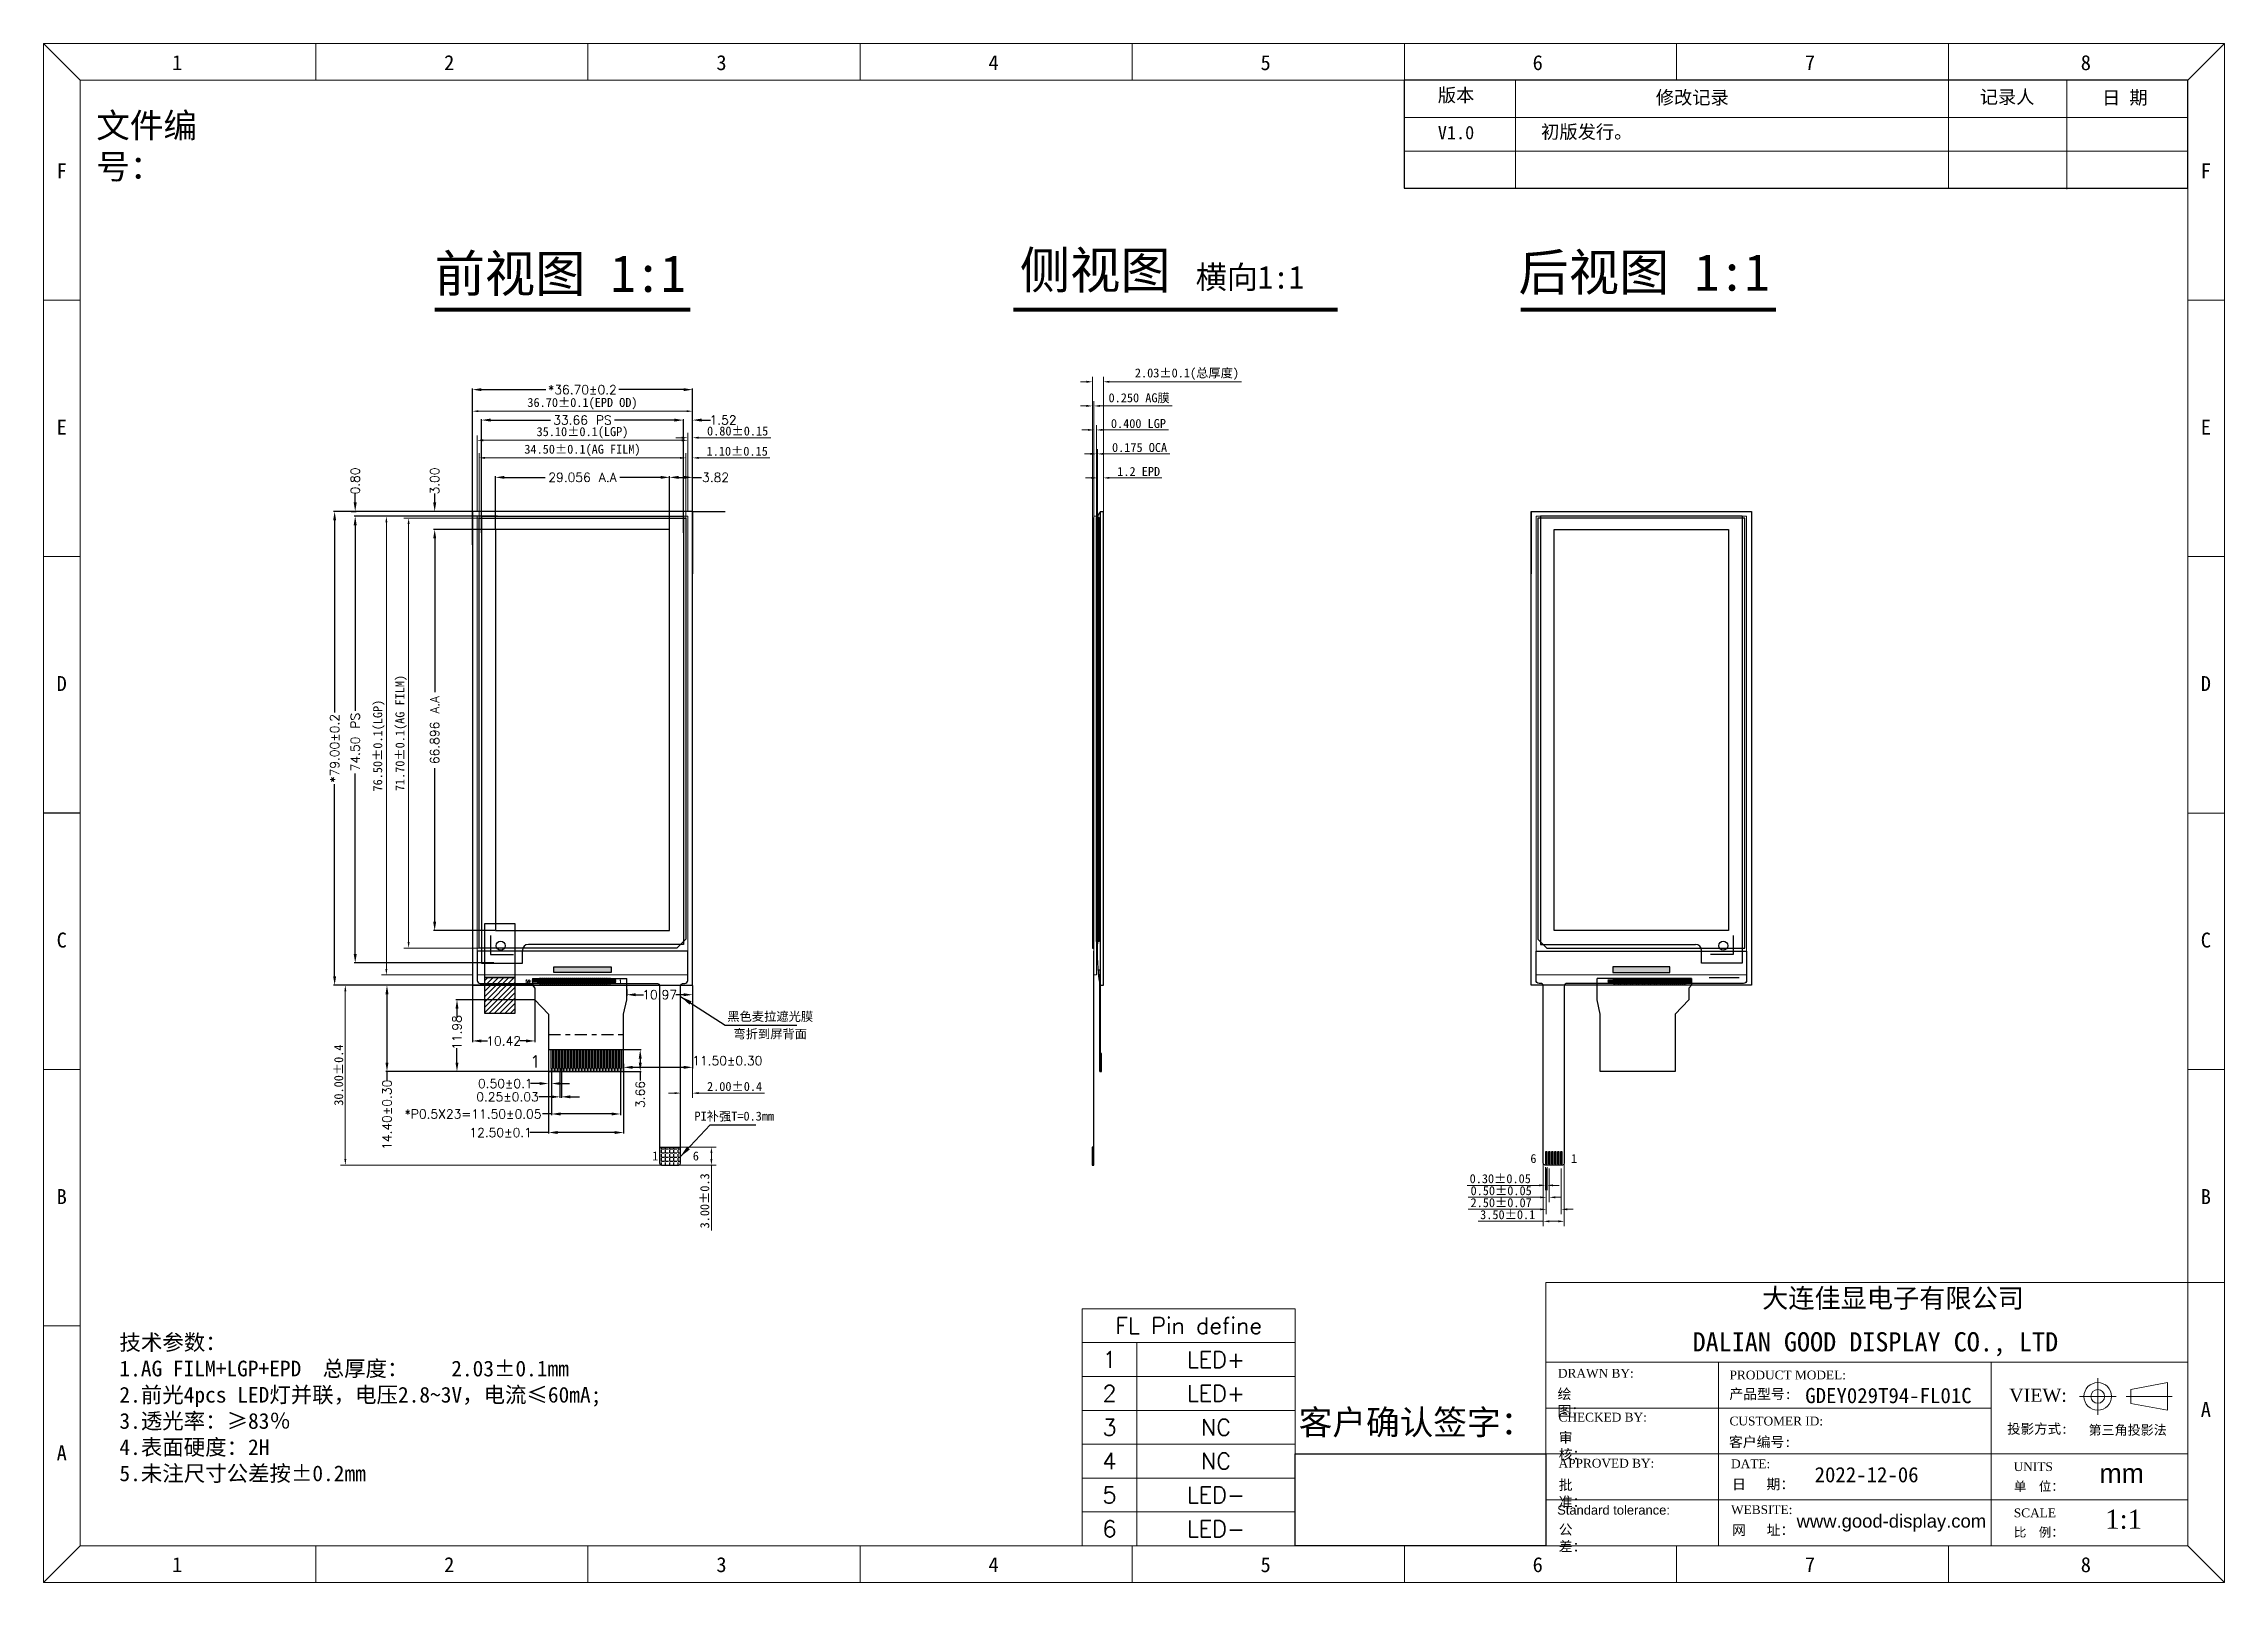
# Model space of a CAD drawing. Extents: x 133 to 1727, y -174 to 83.
# Drawn here: x 1363.5 to 1727.1, y -173.9 to 82.8 of the extents above; entities outside this region: 1.
import ezdxf
from ezdxf.enums import TextEntityAlignment as Align

# ---------------------------------------------------------------- set-up
doc = ezdxf.new("R2010")
doc.units = 0
doc.header["$MEASUREMENT"] = 0
doc.linetypes.add('QA', pattern=[0.44, 0.2, -0.08, 0.08, -0.08])
doc.layers.get('0').update_dxf_attribs({"linetype": 'CONTINUOUS'})
doc.layers.get('DEFPOINTS').update_dxf_attribs({"linetype": 'CONTINUOUS'})
for name, color, linetype, lineweight in [('1', 7, 'CONTINUOUS', 9), ('LG', 4, 'CONTINUOUS', 5), ('Sundenal', 4, 'CONTINUOUS', 20), ('文字', 2, 'CONTINUOUS', 20)]:
    doc.layers.add(name, color=color, linetype=linetype, lineweight=lineweight)
for name, color, linetype in [('AG FILM', 6, 'CONTINUOUS'), ('DIM', 3, 'CONTINUOUS'), ('FPC', 6, 'CONTINUOUS'), ('FPL', 2, 'CONTINUOUS'), ('LCD', 240, 'CONTINUOUS'), ('OCA', 10, 'CONTINUOUS'), ('PS', 30, 'CONTINUOUS')]:
    doc.layers.add(name, color=color, linetype=linetype)
doc.styles.add('_txtstyle_1.50_0_0', font='simsun.ttc', dxfattribs={"height": 1.5})
doc.styles.add('SimSun_txtstyle_2.50_0_0', font='', dxfattribs={"height": 2.5})
doc.styles.get("Standard").update_dxf_attribs({"font": 'txt.shx', "height": 1.5})
doc.styles.add('STYLE1', font='times.ttf')
doc.styles.add('YW-RD', font='romans.shx', dxfattribs={"bigfont": 'chineset.shx'})
doc.styles.add('宋体', font='')
doc.styles.get('SimSun_txtstyle_2.50_0_0').set_extended_font_data('SimSun')
doc.styles.get('宋体').set_extended_font_data('SimSun')
doc.dimstyles.new('grr2012', dxfattribs={"dimtxt": 0.18, "dimasz": 1.5, "dimexe": 0.18, "dimexo": 0.0625, "dimgap": 0.09, "dimtad": 0, "dimzin": 0, "dimdsep": 46, "dimtxsty": 'Standard', "dimcen": 0.09, "dimadec": 0, "dimazin": 0, "dimtfac": 1, "dimtofl": 0, "dimtmove": 0, "dimatfit": 3, "dimfxl": 1, "dimtolj": 1, "dimtzin": 0, "dimarcsym": 0})
doc.dimstyles.new('Sundenal', dxfattribs={"dimtxt": 3.5, "dimasz": 2, "dimexe": 1.5, "dimexo": 0.5, "dimtad": 1, "dimdsep": 46, "dimtxsty": 'Standard', "dimcen": 2.5, "dimadec": 0, "dimazin": 0, "dimtm": 1e-09, "dimtfac": 1, "dimtmove": 0, "dimatfit": 3, "dimfxl": 1, "dimarcsym": 0})
doc.dimstyles.new('Sundenal$0', dxfattribs={"dimtxt": 6, "dimasz": 3, "dimexe": 0.8, "dimexo": 0.8, "dimgap": 0.2, "dimtad": 1, "dimzin": 1, "dimdsep": 46, "dimtxsty": '宋体', "dimcen": 2.5, "dimadec": 0, "dimazin": 0, "dimtfac": 1, "dimtofl": 0, "dimtmove": 0, "dimatfit": 3, "dimfxl": 0.8, "dimtolj": 1, "dimlwd": 13, "dimlwe": 13, "dimarcsym": 0})

msp = doc.modelspace()

# ---------------------------------------------------------------- texts
at = {"layer": '1', "attachment_point": 5, "style": 'YW-RD'}
for s, insert, char_height, width in [('{\\Fromans,chineset|c134;FL} Pin define', (1554.3894, -131.054), 2.729376, 35.505419), ('1', (1541.1856, -136.6994), 2.7294, 9.09792), ('1', (1541.1856, -136.6994), 2.7294, 9.09792), ('{\\Fromans,chineset|c134;LED+}', (1558.9384, -136.6994), 2.729376, 26.407499), ('2', (1541.1856, -142.3449), 2.7294, 9.09792), ('{\\Fromans,chineset|c134;LED+}', (1558.9384, -142.3449), 2.729376, 26.407499), ('3', (1541.1856, -147.9903), 2.7294, 9.09792), ('{\\Fromans,chineset|c134;NC}', (1558.9384, -147.9903), 2.729376, 26.407499), ('4', (1541.1856, -153.6357), 2.7294, 9.09792), ('{\\Fromans,chineset|c134;NC}', (1558.9384, -153.6357), 2.729376, 26.407499), ('5', (1541.1856, -159.2811), 2.7294, 9.09792), ('{\\Fromans,chineset|c134;LED-}', (1558.9384, -159.2811), 2.729376, 26.407499), ('6', (1541.1856, -164.9265), 2.7294, 9.09792), ('{\\Fromans,chineset|c134;LED-}', (1558.9384, -164.9265), 2.729376, 26.407499)]:
    msp.add_mtext(s, dxfattribs=dict(at, insert=insert, char_height=char_height, width=width))
at = {"layer": 'DIM', "lineweight": 30, "ltscale": 0.2, "attachment_point": 1, "style": '宋体'}
for s, insert, char_height, width in [('前视图 1:1', (1428.6649, 47.496), 6.14557, 42.625985), ('侧视图 {\\H0.6177x;横向1:1}', (1526.2283, 48.0644), 6.145571, 52.982375), ('后视图 1:1', (1609.3707, 47.7125), 6.14557, 42.937632)]:
    msp.add_mtext(s, dxfattribs=dict(at, insert=insert, char_height=char_height, width=width))
at = {"layer": 'DIM', "width": 1.2806, "attachment_point": 1}
for s, insert, char_height in [('59', (1443.8027, -73.3803), 0.5), ('1', (1459.4403, -73.3661), 0.5), ('1', (1444.5838, -85.9937), 2)]:
    msp.add_mtext(s, dxfattribs=dict(at, insert=insert, char_height=char_height))
at = {"layer": 'DIM', "lineweight": 30, "char_height": 1.5, "attachment_point": 2, "style": '宋体'}
for s, insert, width in [('黑色麦拉遮光膜', (1484.6213, -78.7161), 20.523949), ('弯折到屏背面', (1484.6213, -81.6283), 20.523949), ('PI补强T=0.3mm', (1478.6309, -95.3456), 13.55301), ('1 ', (1465.4466, -101.9898), 12.818145), ('6 ', (1472.2229, -101.9898), 12.818145), ('6 ', (1611.8598, -102.4198), 12.818145), ('1 ', (1618.6361, -102.4198), 12.818145)]:
    msp.add_mtext(s, dxfattribs=dict(at, insert=insert, width=width))
at = {"layer": 'Sundenal', "color": 4, "true_color": 0x00ffff, "style": '宋体'}
msp.add_text('DALIAN GOOD DISPLAY CO., LTD', height=3.2, dxfattribs=at).set_placement((1638.3934, -133.7341), align=Align.MIDDLE_LEFT)
at = {"layer": 'Sundenal', "color": 4, "true_color": 0x00ffff}
for s, insert, char_height, width, attachment_point, style in [('大连佳显电子有限公司', (1649.9881, -124.8562), 3.2, 110.031763, 1, 'SimSun_txtstyle_2.50_0_0'), ('{\\fArial|b0|i0|c0|p34;www.good-display.com}', (1671.5348, -162.5267), 2.2, 15.275873, 2, '_txtstyle_1.50_0_0')]:
    msp.add_mtext(s, dxfattribs=dict(at, insert=insert, char_height=char_height, width=width, attachment_point=attachment_point, style=style))
at = {"layer": '文字', "style": '宋体'}
for s, insert, char_height, width, attachment_point in [('版本', (1595.9216, 75.2862), 2.22974, 7.229692, 1), ('修改记录', (1632.2624, 74.899), 2.22974, 14.304305, 1), ('记录人', (1690.8298, 74.9951), 2.22974, 10.802686, 2), ('日 期', (1710.4558, 74.8836), 2.22974, 9.852541, 2), ('初版发行。', (1613.1474, 69.1756), 2.22974, 64.736353, 1), ('V1.0', (1595.9216, 69.0489), 2.22974, 7.229692, 1), ('GDEY029T94-FL01C', (1671.0498, -142.7148), 2.548276, 22.297414, 5), ('2022-12-06', (1667.4083, -155.9132), 2.54828, 22.297414, 5)]:
    msp.add_mtext(s, dxfattribs=dict(at, insert=insert, char_height=char_height, width=width, attachment_point=attachment_point))
at = {"layer": '文字', "color": 0, "char_height": 4.11125, "style": '宋体'}
for s, insert, width, attachment_point in [('文件编号：', (1372.2501, 71.1739), 26.243581, 1), ('客户确认签字：', (1592.3579, -149.6952), 44.536532, 8)]:
    msp.add_mtext(s, dxfattribs=dict(at, insert=insert, width=width, attachment_point=attachment_point))
at = {"layer": '文字', "color": 7, "insert": (1376.1245, -132.5112), "char_height": 2.621333, "width": 104.236411, "attachment_point": 1, "style": '宋体'}
msp.add_mtext('{\\fSimSun|b0|i0|c134|p54;技术参数}：\\P1.AG FILM+LGP+EPD  总厚度：    2.03%%P0.1mm\\P2.前光4pcs LED灯并联，电压2.8~3V，电流≤60mA;\\P3.透光率：≥83％\\P4.表面硬度：2H\\P5.未注尺寸公差按±0.2mm', dxfattribs=at)

# ---------------------------------------------------------------- blocks, each defined once
blk = doc.blocks.new('sundenal')
at = {"layer": 'Sundenal', "color": 4}
for p, q in [((-856.5, 786.5), (-856.5, 805.7)), ((-429.2, 786.5), (-429.2, 805.7))]:
    blk.add_line(p, q, dxfattribs=at)
at = {"layer": 'Sundenal', "color": 4, "lineweight": 30}
blk.add_line((-1122.2, 402.8), (-1141.4, 402.8), dxfattribs=at)
at = {"layer": 'Sundenal', "ltscale": 0.2}
blk.add_line((-19.2, 19.2), (0, 0), dxfattribs=at)
at = {"layer": 'Sundenal', "color": 4}
for points in [[(-1122.2, 786.5), (-1141.4, 805.7)], [(-999, 805.7), (-999, 786.5)], [(-714.1, 805.7), (-714.1, 786.5)], [(-571.7, 805.7), (-571.7, 786.5)], [(-286.8, 805.7), (-286.8, 786.5)], [(-144.4, 805.7), (-144.4, 786.5)], [(-19.2, 786.5), (0, 805.7)], [(-1141.4, 671.4), (-1122.2, 671.4)], [(-19.2, 671.4), (0, 671.4)], [(-1141.4, 537.1), (-1122.2, 537.1)], [(-19.2, 537.1), (0, 537.1)], [(-19.2, 402.8), (0, 402.8)], [(-1141.4, 268.6), (-1122.2, 268.6)], [(-19.2, 268.6), (0, 268.6)], [(-19.2, 157), (0, 157)], [(-1141.4, 134.3), (-1122.2, 134.3)], [(-19.2, 115.3), (-202.5, 115.3), (-355.2, 115.3)], [(-264.7, 115.3), (-264.7, 19.2)], [(-355.2, 91.3), (-202.5, 91.3), (-122, 91.3)], [(-19.2, 43.2), (-202.5, 43.2), (-355.2, 43.2)], [(-1122.2, 19.2), (-1141.4, 0)], [(-999, 19.2), (-999, 0)], [(-856.5, 19.2), (-856.5, 0)], [(-714.1, 19.2), (-714.1, 0)], [(-571.7, 19.2), (-571.7, 0)], [(-429.2, 19.2), (-429.2, 0)], [(-286.8, 19.2), (-286.8, 0)], [(-144.4, 19.2), (-144.4, 0)]]:
    blk.add_lwpolyline(points, dxfattribs=at)
blk.add_lwpolyline([(-1141.4, 0), (0, 0), (0, 805.7), (-1141.4, 805.7)], close=True, dxfattribs=at)
at = {"layer": 'Sundenal', "ltscale": 0.2}
for points in [[(-19.2, 786.5), (-1122.2, 786.5), (-1122.2, 19.2), (-19.2, 19.2)], [(-19.2, 157), (-355.2, 157), (-355.2, 19.2), (-19.2, 19.2)]]:
    blk.add_lwpolyline(points, close=True, dxfattribs=at)
at = {"layer": 'Sundenal', "color": 4, "ltscale": 0.5}
for points in [[(-122, 115.3), (-122, 43.2), (-122, 19.2)], [(-66.3, 87.7), (-66.3, 107)], [(-75.9, 97.4), (-56.7, 97.4)], [(-27.4, 97.4), (-51.4, 97.4)], [(-355.2, 67.3), (-202.5, 67.3), (-91.9, 67.3), (-19.2, 67.3)]]:
    blk.add_lwpolyline(points, dxfattribs=at)
blk.add_lwpolyline([(-29.8, 104.6), (-29.8, 90.1), (-49, 93.7), (-49, 101)], close=True, dxfattribs=at)
for radius in [7.21, 3.61]:
    blk.add_circle((-66.3, 97.4), radius, dxfattribs=at)
at = {"layer": 'Sundenal', "color": 4, "style": '宋体'}
for s, p in [('1', (-1071.5, 795.7)), ('2', (-929.1, 795.7)), ('3', (-786.6, 795.7)), ('4', (-644.2, 795.7)), ('5', (-501.8, 795.7)), ('6', (-359.4, 795.7)), ('7', (-216.9, 795.7)), ('8', (-72.5, 795.7)), ('F', (-1131.9, 739.1)), ('F', (-9.7, 739.1)), ('E', (-1131.9, 604.9)), ('E', (-9.7, 604.9)), ('D', (-1131.9, 470.6)), ('D', (-9.7, 470.6)), ('C', (-1131.9, 336.3)), ('C', (-9.7, 336.3)), ('B', (-1131.9, 202)), ('B', (-9.7, 202)), ('A', (-9.7, 90.5)), ('A', (-1131.9, 67.8)), ('1', (-1071.5, 9.3)), ('2', (-929.1, 9.3)), ('3', (-786.6, 9.3)), ('4', (-644.2, 9.3)), ('5', (-501.8, 9.3)), ('6', (-359.4, 9.3)), ('7', (-216.9, 9.3)), ('8', (-72.5, 9.3))]:
    blk.add_text(s, height=7.85, dxfattribs=at).set_placement(p, align=Align.MIDDLE_CENTER)
at = {"layer": 'Sundenal', "color": 4, "ltscale": 0.5, "style": 'STYLE1'}
for s, height, p in [('DRAWN BY:', 4.61, (-348.8, 109.5)), ('VIEW:', 6.91, (-112.6, 98))]:
    blk.add_text(s, height=height, dxfattribs=at).set_placement(p, align=Align.MIDDLE_LEFT)
at = {"layer": 'Sundenal', "color": 4, "style": 'STYLE1'}
for s, p in [('PRODUCT MODEL:', (-259, 108.6)), ('CHECKED BY:', (-348.5, 86.5)), ('CUSTOMER ID:', (-259, 84.5)), ('APPROVED BY:', (-348.5, 62.4))]:
    blk.add_text(s, height=4.61, dxfattribs=at).set_placement(p, align=Align.MIDDLE_LEFT)
for s, p in [('DATE:', (-258.2, 59.8)), ('WEBSITE:', (-258.2, 35.8))]:
    blk.add_text(s, height=4.61, dxfattribs=at).set_placement(p)
at = {"layer": 'Sundenal', "color": 4, "ltscale": 0.5, "style": 'STYLE1'}
for s, p in [('UNITS', (-110.3, 58.3)), ('SCALE', (-110.2, 34.1))]:
    blk.add_text(s, height=4.61, dxfattribs=at).set_placement(p)
at = {"layer": 'Sundenal', "color": 4, "ltscale": 0.5, "attachment_point": 1, "style": 'STYLE1'}
for s, insert, char_height, width in [('{\\fSimSun|b0|i0|c134|p54;绘   图：}', (-349, 101.3), 5.314, 29.675), ('{\\fNSimSun|b0|i0|c134|p49;投影方式:}', (-113.7, 83), 5.178, 35.331), ('{\\fSimSun|b0|i0|c134|p54;审   核：}', (-348.4, 78.5), 5.314, 30.373), ('{\\fArial|b0|i0|c0|p32;mm}', (-65.4, 62.1), 10, 23.139), ('{\\fSimSun|b0|i0|c134|p54;批   准：}', (-348.4, 53.7), 5.314, 30.375), ('{\\fNSimSun|b0|i0|c134|p49;单  位：}', (-110.2, 52.7), 4.794, 26.422), ('1:1', (-62.4, 38.1), 10, 19.29), ('{\\fSimSun|b0|i0|c134|p54;公    差：  }', (-348.4, 30.3), 5.314, 34.087), ('{\\fNSimSun|b0|i0|c134|p49;比  例：}', (-110.2, 28.7), 4.794, 25.483)]:
    blk.add_mtext(s, dxfattribs=dict(at, insert=insert, char_height=char_height, width=width))
at = {"layer": 'Sundenal', "color": 4, "attachment_point": 1, "style": 'STYLE1'}
for s, insert, char_height, width in [('{\\fSimSun|b0|i0|c134|p54;产品型号:}', (-259.1, 101.3), 5.314, 36.723), ('{\\fSimSun|b0|i0|c134|p54;客户编号:}', (-259.3, 76.2), 5.314, 34.416), ('{\\fSimSun|b0|i0|c134|p54;日   期：}', (-257.7, 54.1), 5.314, 35.853), ('{\\fArial|b0|i0|c0|p34;Standard tolerance: }', (-349.2, 40.3), 4.84, 61.068), ('{\\fSimSun|b0|i0|c134|p54;网   址：}', (-257.7, 30.1), 5.314, 35.853)]:
    blk.add_mtext(s, dxfattribs=dict(at, insert=insert, char_height=char_height, width=width))
at = {"layer": 'Sundenal', "color": 4, "lineweight": 30, "insert": (-71.1, 82.3), "char_height": 5, "width": 45.19, "attachment_point": 1, "style": '宋体'}
blk.add_mtext('第三角投影法', dxfattribs=at)
blk = doc.blocks.new('*D75')
at = {"layer": 'DEFPOINTS', "color": 0}
for p in [(1540.17, 10.34), (1539.17, 3.64), (1540.17, 3.05)]:
    blk.add_point(p, dxfattribs=at)
at = {"layer": 'DIM', "color": 0, "lineweight": 13}
for p, q in [((1539.17, 4.44), (1539.17, 11.14)), ((1540.17, 3.85), (1540.17, 11.14)), ((1538.17, 10.34), (1537.17, 10.34)), ((1541.17, 10.34), (1549.92, 10.34))]:
    blk.add_line(p, q, dxfattribs=at)
at = {"layer": 'DIM', "color": 0}
for points in [[(1538.17, 10.51), (1538.17, 10.18), (1539.17, 10.34)], [(1541.17, 10.51), (1541.17, 10.18), (1540.17, 10.34)]]:
    blk.add_solid(points, dxfattribs=at)
at = {"layer": 'DIM', "color": 0, "lineweight": 30, "insert": (1546.05, 11.4), "char_height": 1.5, "attachment_point": 5, "style": '宋体'}
blk.add_mtext('\\A1;1.2 EPD', dxfattribs=at)
blk = doc.blocks.new('*D76')
at = {"layer": 'DEFPOINTS', "color": 0}
for p in [(1539.17, 14.34), (1539, 3.64), (1539.17, 3.13)]:
    blk.add_point(p, dxfattribs=at)
at = {"layer": 'DIM', "color": 0, "lineweight": 13}
for p, q in [((1539, 4.44), (1539, 15.14)), ((1539.17, 3.93), (1539.17, 15.14)), ((1538, 14.34), (1537, 14.34)), ((1540.17, 14.34), (1551.23, 14.34))]:
    blk.add_line(p, q, dxfattribs=at)
at = {"layer": 'DIM', "color": 0}
for points in [[(1538, 14.51), (1538, 14.18), (1539, 14.34)], [(1540.17, 14.51), (1540.17, 14.18), (1539.17, 14.34)]]:
    blk.add_solid(points, dxfattribs=at)
at = {"layer": 'DIM', "color": 0, "lineweight": 30, "insert": (1546.2, 15.4), "char_height": 1.5, "attachment_point": 5, "style": '宋体'}
blk.add_mtext('\\A1;0.175 OCA', dxfattribs=at)
blk = doc.blocks.new('*D77')
at = {"layer": 'DEFPOINTS', "color": 0}
for p in [(1539, 18.34), (1538.6, -5.28), (1539, -5.11)]:
    blk.add_point(p, dxfattribs=at)
at = {"layer": 'DIM', "color": 0, "lineweight": 13}
for p, q in [((1537.6, 18.34), (1536.6, 18.34)), ((1538.6, -4.48), (1538.6, 19.14)), ((1539, -4.31), (1539, 19.14)), ((1540, 18.34), (1551.01, 18.34))]:
    blk.add_line(p, q, dxfattribs=at)
at = {"layer": 'DIM', "color": 0}
for points in [[(1537.6, 18.51), (1537.6, 18.18), (1538.6, 18.34)], [(1540, 18.51), (1540, 18.18), (1539, 18.34)]]:
    blk.add_solid(points, dxfattribs=at)
at = {"layer": 'DIM', "color": 0, "lineweight": 30, "insert": (1546.01, 19.4), "char_height": 1.5, "attachment_point": 5, "style": '宋体'}
blk.add_mtext('\\A1;0.400 LGP', dxfattribs=at)
blk = doc.blocks.new('*D78')
at = {"layer": 'DEFPOINTS', "color": 0}
for p in [(1540.17, 26.37), (1538.35, 1.65), (1540.17, -0.58)]:
    blk.add_point(p, dxfattribs=at)
at = {"layer": 'DIM', "color": 0, "lineweight": 13}
for p, q in [((1537.35, 26.37), (1536.35, 26.37)), ((1538.35, 2.45), (1538.35, 27.17)), ((1540.17, 0.22), (1540.17, 27.17)), ((1541.17, 26.37), (1563.18, 26.37))]:
    blk.add_line(p, q, dxfattribs=at)
at = {"layer": 'DIM', "color": 0}
for points in [[(1537.35, 26.54), (1537.35, 26.2), (1538.35, 26.37)], [(1541.17, 26.54), (1541.17, 26.2), (1540.17, 26.37)]]:
    blk.add_solid(points, dxfattribs=at)
at = {"layer": 'DIM', "color": 0, "lineweight": 30, "insert": (1554.1, 27.65), "char_height": 1.5, "attachment_point": 5, "style": '宋体'}
blk.add_mtext('\\A1;2.03%%P0.1(总厚度)', dxfattribs=at)
blk = doc.blocks.new('*D88')
at = {"layer": 'DEFPOINTS', "color": 0}
for p in [(1538.6, 22.34), (1538.35, 0.85), (1538.6, -0.12)]:
    blk.add_point(p, dxfattribs=at)
at = {"layer": 'DIM', "color": 0, "lineweight": 13}
for p, q in [((1537.35, 22.34), (1536.35, 22.34)), ((1538.35, 1.65), (1538.35, 23.14)), ((1538.6, 0.68), (1538.6, 23.14)), ((1539.6, 22.34), (1551.66, 22.34))]:
    blk.add_line(p, q, dxfattribs=at)
at = {"layer": 'DIM', "color": 0}
for points in [[(1537.35, 22.51), (1537.35, 22.18), (1538.35, 22.34)], [(1539.6, 22.51), (1539.6, 22.18), (1538.6, 22.34)]]:
    blk.add_solid(points, dxfattribs=at)
at = {"layer": 'DIM', "color": 0, "lineweight": 30, "insert": (1546.13, 23.62), "char_height": 1.5, "attachment_point": 5, "style": '宋体'}
blk.add_mtext('\\A1;0.250 AG膜', dxfattribs=at)
blk = doc.blocks.new('fpcpad')
blk.add_lwpolyline([(0, 0), (0.103, 0), (0.103, 0.9), (0, 0.9)], close=True)
blk = doc.blocks.new('*U4')
blk.add_blockref('fpcpad', (-0.0515, -0.45075))
blk = doc.blocks.new('*U5')
at = {"color": 0, "linetype": 'ByBlock', "lineweight": -2}
for p in [(0, 0), (0.2, 0), (0.4, 0), (0.6, 0), (0.8, 0), (1, 0), (1.2, 0), (1.4, 0), (1.6, 0), (1.8, 0), (2, 0), (2.2, 0), (2.4, 0), (2.6, 0), (2.8, 0), (3, 0), (3.2, 0), (3.4, 0), (3.6, 0), (3.8, 0), (4, 0), (4.2, 0), (4.4, 0), (4.6, 0), (4.8, 0), (5, 0), (5.2, 0), (5.4, 0), (5.6, 0), (5.8, 0), (6, 0), (6.2, 0), (6.4, 0), (6.6, 0), (6.8, 0), (7, 0), (7.2, 0), (7.4, 0), (7.6, 0), (7.8, 0), (8, 0), (8.2, 0), (8.4, 0), (8.6, 0), (8.8, 0), (9, 0), (9.2, 0), (9.4, 0), (9.6, 0), (9.8, 0), (10, 0), (10.2, 0), (10.4, 0), (10.6, 0), (10.8, 0), (11, 0), (11.2, 0), (11.4, 0), (11.6, 0)]:
    blk.add_blockref('*U4', p, dxfattribs=at)
blk = doc.blocks.new('fpcmark')
for points in [[(0, 0), (0.103, 0), (0.103, 0.9), (0, 0.9)], [(0.103, 0.57), (1.003, 0.57), (1.003, 0.67), (0.103, 0.67)], [(0.103, 0.32), (1.003, 0.32), (1.003, 0.42), (0.103, 0.42)]]:
    blk.add_lwpolyline(points, close=True)
blk = doc.blocks.new('*D187')
at = {"layer": 'DEFPOINTS', "color": 0}
for p in [(1613.5, -102.83), (1617, -102.83), (1613.5, -113.64)]:
    blk.add_point(p, dxfattribs=at)
at = {"layer": 'DIM', "color": 0, "lineweight": 13}
for p, q in [((1613.5, -103.63), (1613.5, -114.44)), ((1617, -103.63), (1617, -114.44))]:
    blk.add_line(p, q, dxfattribs=at)
at = {"layer": 'DIM', "color": 0, "lineweight": 18}
for p, q in [((1613.5, -113.64), (1602.64, -113.64)), ((1616, -113.64), (1614.5, -113.64))]:
    blk.add_line(p, q, dxfattribs=at)
at = {"layer": 'DIM', "color": 0}
for points in [[(1614.5, -113.48), (1614.5, -113.81), (1613.5, -113.64)], [(1616, -113.48), (1616, -113.81), (1617, -113.64)]]:
    blk.add_solid(points, dxfattribs=at)
at = {"layer": 'DIM', "color": 0, "lineweight": 30, "insert": (1607.57, -112.54), "char_height": 1.5, "attachment_point": 5, "style": '宋体'}
blk.add_mtext('\\A1;3.50±0.1', dxfattribs=at)
blk = doc.blocks.new('*D188')
at = {"layer": 'DEFPOINTS', "color": 0}
for p in [(1614, -104.06), (1616.5, -104.06), (1614, -111.64)]:
    blk.add_point(p, dxfattribs=at)
at = {"layer": 'DIM', "color": 0, "lineweight": 13}
for p, q in [((1614, -104.86), (1614, -112.44)), ((1616.5, -104.86), (1616.5, -112.44))]:
    blk.add_line(p, q, dxfattribs=at)
at = {"layer": 'DIM', "color": 0, "lineweight": 18}
for p, q in [((1613, -111.64), (1600.96, -111.64)), ((1617.5, -111.64), (1618.5, -111.64))]:
    blk.add_line(p, q, dxfattribs=at)
at = {"layer": 'DIM', "color": 0}
for points in [[(1613, -111.48), (1613, -111.81), (1614, -111.64)], [(1617.5, -111.48), (1617.5, -111.81), (1616.5, -111.64)]]:
    blk.add_solid(points, dxfattribs=at)
at = {"layer": 'DIM', "color": 0, "lineweight": 30, "insert": (1606.48, -110.54), "char_height": 1.5, "attachment_point": 5, "style": '宋体'}
blk.add_mtext('\\A1;2.50±0.07', dxfattribs=at)
blk = doc.blocks.new('*D189')
at = {"layer": 'DEFPOINTS', "color": 0}
for p in [(1614, -104.06), (1614.5, -104.06), (1614, -109.64)]:
    blk.add_point(p, dxfattribs=at)
at = {"layer": 'DIM', "color": 0, "lineweight": 13}
for p, q in [((1614, -104.86), (1614, -110.44)), ((1614.5, -104.86), (1614.5, -110.44))]:
    blk.add_line(p, q, dxfattribs=at)
at = {"layer": 'DIM', "color": 0, "lineweight": 18}
for p, q in [((1613, -109.64), (1600.96, -109.64)), ((1615.5, -109.64), (1616.5, -109.64))]:
    blk.add_line(p, q, dxfattribs=at)
at = {"layer": 'DIM', "color": 0}
for points in [[(1613, -109.48), (1613, -109.81), (1614, -109.64)], [(1615.5, -109.48), (1615.5, -109.81), (1614.5, -109.64)]]:
    blk.add_solid(points, dxfattribs=at)
at = {"layer": 'DIM', "color": 0, "lineweight": 30, "insert": (1606.48, -108.54), "char_height": 1.5, "attachment_point": 5, "style": '宋体'}
blk.add_mtext('\\A1;0.50±0.05', dxfattribs=at)
blk = doc.blocks.new('*D190')
at = {"layer": 'DEFPOINTS', "color": 0}
for p in [(1613.85, -103.81), (1614.15, -103.81), (1613.85, -107.64)]:
    blk.add_point(p, dxfattribs=at)
at = {"layer": 'DIM', "color": 0, "lineweight": 13}
for p, q in [((1613.85, -104.61), (1613.85, -108.44)), ((1614.15, -104.61), (1614.15, -108.44))]:
    blk.add_line(p, q, dxfattribs=at)
at = {"layer": 'DIM', "color": 0, "lineweight": 18}
for p, q in [((1612.85, -107.64), (1600.81, -107.64)), ((1615.15, -107.64), (1616.15, -107.64))]:
    blk.add_line(p, q, dxfattribs=at)
at = {"layer": 'DIM', "color": 0}
for points in [[(1612.85, -107.48), (1612.85, -107.81), (1613.85, -107.64)], [(1615.15, -107.48), (1615.15, -107.81), (1614.15, -107.64)]]:
    blk.add_solid(points, dxfattribs=at)
at = {"layer": 'DIM', "color": 0, "lineweight": 30, "insert": (1606.33, -106.54), "char_height": 1.5, "attachment_point": 5, "style": '宋体'}
blk.add_mtext('\\A1;0.30±0.05', dxfattribs=at)
blk = doc.blocks.new('*D197')
at = {"layer": 'DEFPOINTS', "color": 0}
for p in [(1467.85, 10.43), (1438.8, 1.74), (1467.85, 1.74)]:
    blk.add_point(p, dxfattribs=at)
at = {"layer": 'DIM', "color": 0, "lineweight": -2}
for p, q in [((1438.8, 1.8), (1438.8, 10.61)), ((1440.3, 10.43), (1447.11, 10.43)), ((1466.35, 10.43), (1459.54, 10.43)), ((1467.85, 1.8), (1467.85, 10.61))]:
    blk.add_line(p, q, dxfattribs=at)
at = {"layer": 'DIM', "color": 0}
for points in [[(1440.3, 10.68), (1440.3, 10.18), (1438.8, 10.43)], [(1466.35, 10.68), (1466.35, 10.18), (1467.85, 10.43)]]:
    blk.add_solid(points, dxfattribs=at)
at = {"layer": 'DIM', "color": 0, "insert": (1453.32, 10.43), "char_height": 1.5, "attachment_point": 5}
blk.add_mtext('\\A1;29.056 A.A', dxfattribs=at)
blk = doc.blocks.new('*D198')
at = {"layer": 'DEFPOINTS', "color": 0}
for p in [(1470.15, 19.98), (1436.49, 1.09), (1470.15, 1.09)]:
    blk.add_point(p, dxfattribs=at)
at = {"layer": 'DIM', "color": 0, "lineweight": -2}
for p, q in [((1436.49, 1.16), (1436.49, 20.16)), ((1437.99, 19.98), (1447.98, 19.98)), ((1468.65, 19.98), (1458.66, 19.98)), ((1470.15, 1.16), (1470.15, 20.16))]:
    blk.add_line(p, q, dxfattribs=at)
at = {"layer": 'DIM', "color": 0}
for points in [[(1437.99, 20.23), (1437.99, 19.73), (1436.49, 19.98)], [(1468.65, 20.23), (1468.65, 19.73), (1470.15, 19.98)]]:
    blk.add_solid(points, dxfattribs=at)
at = {"layer": 'DIM', "color": 0, "insert": (1453.32, 19.98), "char_height": 1.5, "attachment_point": 5}
blk.add_mtext('\\A1;33.66 PS', dxfattribs=at)
blk = doc.blocks.new('*D199')
at = {"layer": 'DEFPOINTS', "color": 0}
for p in [(1471.67, 25.06), (1434.97, -0.91), (1471.67, -0.91)]:
    blk.add_point(p, dxfattribs=at)
at = {"layer": 'DIM', "color": 0, "lineweight": -2}
for p, q in [((1434.97, -0.84), (1434.97, 25.24)), ((1436.47, 25.06), (1447.23, 25.06)), ((1470.17, 25.06), (1459.41, 25.06)), ((1471.67, -0.84), (1471.67, 25.24))]:
    blk.add_line(p, q, dxfattribs=at)
at = {"layer": 'DIM', "color": 0}
for points in [[(1436.47, 25.31), (1436.47, 24.81), (1434.97, 25.06)], [(1470.17, 25.31), (1470.17, 24.81), (1471.67, 25.06)]]:
    blk.add_solid(points, dxfattribs=at)
at = {"layer": 'DIM', "color": 0, "insert": (1453.32, 25.06), "char_height": 1.5, "attachment_point": 5}
blk.add_mtext('\\A1;*36.70%%P0.2', dxfattribs=at)
blk = doc.blocks.new('*D200')
at = {"layer": 'DEFPOINTS', "color": 0}
for p in [(1438.8, 1.74), (1428.68, -65.16), (1438.8, -65.16)]:
    blk.add_point(p, dxfattribs=at)
at = {"layer": 'DIM', "color": 0, "lineweight": -2}
for p, q in [((1438.73, 1.74), (1428.5, 1.74)), ((1428.68, 0.24), (1428.68, -25.37)), ((1428.68, -63.66), (1428.68, -38.05)), ((1438.73, -65.16), (1428.5, -65.16))]:
    blk.add_line(p, q, dxfattribs=at)
at = {"layer": 'DIM', "color": 0}
for points in [[(1428.43, 0.24), (1428.93, 0.24), (1428.68, 1.74)], [(1428.43, -63.66), (1428.93, -63.66), (1428.68, -65.16)]]:
    blk.add_solid(points, dxfattribs=at)
at = {"layer": 'DIM', "color": 0, "insert": (1428.68, -31.71), "char_height": 1.5, "attachment_point": 5, "rotation": 90}
blk.add_mtext('\\A1;66.896 A.A', dxfattribs=at)
blk = doc.blocks.new('*D201')
at = {"layer": 'DEFPOINTS', "color": 0}
for p in [(1415.43, 3.94), (1439.23, 3.94), (1438.62, -70.56)]:
    blk.add_point(p, dxfattribs=at)
at = {"layer": 'DIM', "color": 0, "lineweight": -2}
for p, q in [((1439.16, 3.94), (1415.25, 3.94)), ((1415.43, 2.44), (1415.43, -28.51)), ((1415.43, -69.06), (1415.43, -38.94)), ((1438.56, -70.56), (1415.25, -70.56))]:
    blk.add_line(p, q, dxfattribs=at)
at = {"layer": 'DIM', "color": 0}
for points in [[(1415.18, 2.44), (1415.68, 2.44), (1415.43, 3.94)], [(1415.18, -69.06), (1415.68, -69.06), (1415.43, -70.56)]]:
    blk.add_solid(points, dxfattribs=at)
at = {"layer": 'DIM', "color": 0, "insert": (1415.43, -33.72), "char_height": 1.5, "attachment_point": 5, "rotation": 90}
blk.add_mtext('\\A1;74.50 PS', dxfattribs=at)
blk = doc.blocks.new('*D202')
at = {"layer": 'DEFPOINTS', "color": 0}
for p in [(1442.33, 4.74), (1412, -74.26), (1445.2, -74.26)]:
    blk.add_point(p, dxfattribs=at)
at = {"layer": 'DIM', "color": 0, "lineweight": -2}
for p, q in [((1442.27, 4.74), (1411.82, 4.74)), ((1412, 3.24), (1412, -28.8)), ((1412, -72.76), (1412, -40.73)), ((1445.14, -74.26), (1411.82, -74.26))]:
    blk.add_line(p, q, dxfattribs=at)
at = {"layer": 'DIM', "color": 0}
for points in [[(1411.75, 3.24), (1412.25, 3.24), (1412, 4.74)], [(1411.75, -72.76), (1412.25, -72.76), (1412, -74.26)]]:
    blk.add_solid(points, dxfattribs=at)
at = {"layer": 'DIM', "color": 0, "insert": (1412, -34.76), "char_height": 1.5, "attachment_point": 5, "rotation": 90}
blk.add_mtext('\\A1;*79.00%%p0.2', dxfattribs=at)
blk = doc.blocks.new('*D203')
at = {"layer": 'DEFPOINTS', "color": 0}
for p in [(1447.67, -88.66), (1448.17, -88.66), (1448.17, -90.66)]:
    blk.add_point(p, dxfattribs=at)
at = {"layer": 'DIM', "color": 0, "lineweight": -2}
for p, q in [((1446.17, -90.66), (1444.67, -90.66)), ((1447.67, -88.72), (1447.67, -90.84)), ((1448.17, -88.72), (1448.17, -90.84)), ((1449.67, -90.66), (1451.17, -90.66))]:
    blk.add_line(p, q, dxfattribs=at)
at = {"layer": 'DIM', "color": 0}
for points in [[(1446.17, -90.41), (1446.17, -90.91), (1447.67, -90.66)], [(1449.67, -90.41), (1449.67, -90.91), (1448.17, -90.66)]]:
    blk.add_solid(points, dxfattribs=at)
at = {"layer": 'DIM', "color": 0, "insert": (1440.46, -90.66), "char_height": 1.5, "attachment_point": 5}
blk.add_mtext('\\A1;0.50%%p0.1', dxfattribs=at)
blk = doc.blocks.new('*D204')
at = {"layer": 'DEFPOINTS', "color": 0}
for p in [(1449.55, -88.15), (1449.8, -88.15), (1449.8, -92.88)]:
    blk.add_point(p, dxfattribs=at)
at = {"layer": 'DIM', "color": 0, "lineweight": -2}
for p, q in [((1449.55, -88.21), (1449.55, -93.06)), ((1449.8, -88.21), (1449.8, -93.06)), ((1448.05, -92.88), (1446.03, -92.88)), ((1451.3, -92.88), (1452.8, -92.88))]:
    blk.add_line(p, q, dxfattribs=at)
at = {"layer": 'DIM', "color": 0}
for points in [[(1448.05, -92.63), (1448.05, -93.13), (1449.55, -92.88)], [(1451.3, -92.63), (1451.3, -93.13), (1449.8, -92.88)]]:
    blk.add_solid(points, dxfattribs=at)
at = {"layer": 'DIM', "color": 0, "insert": (1440.82, -92.88), "char_height": 1.5, "attachment_point": 5}
blk.add_mtext('\\A1;0.25%%p0.03', dxfattribs=at)
blk = doc.blocks.new('*D205')
at = {"layer": 'DEFPOINTS', "color": 0}
for p in [(1448.17, -88.66), (1459.67, -88.66), (1459.67, -95.74)]:
    blk.add_point(p, dxfattribs=at)
at = {"layer": 'DIM', "color": 0, "lineweight": -2}
for p, q in [((1448.17, -88.72), (1448.17, -95.92)), ((1459.67, -88.72), (1459.67, -95.92)), ((1448.17, -95.74), (1446.67, -95.74)), ((1458.17, -95.74), (1449.67, -95.74))]:
    blk.add_line(p, q, dxfattribs=at)
at = {"layer": 'DIM', "color": 0}
for points in [[(1449.67, -95.49), (1449.67, -95.99), (1448.17, -95.74)], [(1458.17, -95.49), (1458.17, -95.99), (1459.67, -95.74)]]:
    blk.add_solid(points, dxfattribs=at)
at = {"layer": 'DIM', "color": 0, "insert": (1435.08, -95.74), "char_height": 1.5, "attachment_point": 5}
blk.add_mtext('\\A1;*P0.5X23=11.50%%p0.05', dxfattribs=at)
blk = doc.blocks.new('*D206')
at = {"layer": 'DEFPOINTS', "color": 0}
for p in [(1447.67, -87.82), (1460.17, -87.82), (1460.17, -98.83)]:
    blk.add_point(p, dxfattribs=at)
at = {"layer": 'DIM', "color": 0, "lineweight": -2}
for p, q in [((1447.67, -87.88), (1447.67, -99.01)), ((1460.17, -87.88), (1460.17, -99.01)), ((1447.67, -98.83), (1444.52, -98.83)), ((1458.67, -98.83), (1449.17, -98.83))]:
    blk.add_line(p, q, dxfattribs=at)
at = {"layer": 'DIM', "color": 0}
for points in [[(1449.17, -98.58), (1449.17, -99.08), (1447.67, -98.83)], [(1458.67, -98.58), (1458.67, -99.08), (1460.17, -98.83)]]:
    blk.add_solid(points, dxfattribs=at)
at = {"layer": 'DIM', "color": 0, "insert": (1439.68, -98.83), "char_height": 1.5, "attachment_point": 5}
blk.add_mtext('\\A1;12.50%%p0.1', dxfattribs=at)
blk = doc.blocks.new('*D207')
at = {"layer": 'DEFPOINTS', "color": 0}
for p in [(1458.67, -85), (1462.95, -85), (1458.11, -88.66)]:
    blk.add_point(p, dxfattribs=at)
at = {"layer": 'DIM', "color": 0, "lineweight": -2}
for p, q in [((1458.74, -85), (1463.13, -85)), ((1462.95, -86.5), (1462.95, -87.16)), ((1458.17, -88.66), (1463.13, -88.66)), ((1462.95, -88.66), (1462.95, -90.16))]:
    blk.add_line(p, q, dxfattribs=at)
at = {"layer": 'DIM', "color": 0}
for points in [[(1462.7, -86.5), (1463.2, -86.5), (1462.95, -85)], [(1462.7, -87.16), (1463.2, -87.16), (1462.95, -88.66)]]:
    blk.add_solid(points, dxfattribs=at)
at = {"layer": 'DIM', "color": 0, "insert": (1462.95, -92.5), "char_height": 1.5, "attachment_point": 5, "rotation": 90}
blk.add_mtext('\\A1;3.66', dxfattribs=at)
blk = doc.blocks.new('*D208')
at = {"layer": 'DEFPOINTS', "color": 0}
for p in [(1460.7, -74.92), (1471.67, -74.26), (1471.67, -75.85)]:
    blk.add_point(p, dxfattribs=at)
at = {"layer": 'DIM', "color": 0, "lineweight": -2}
for p, q in [((1460.7, -74.98), (1460.7, -76.03)), ((1462.2, -75.85), (1463.47, -75.85)), ((1470.17, -75.85), (1468.9, -75.85)), ((1471.67, -74.32), (1471.67, -76.03))]:
    blk.add_line(p, q, dxfattribs=at)
at = {"layer": 'DIM', "color": 0}
for points in [[(1462.2, -75.6), (1462.2, -76.1), (1460.7, -75.85)], [(1470.17, -75.6), (1470.17, -76.1), (1471.67, -75.85)]]:
    blk.add_solid(points, dxfattribs=at)
at = {"layer": 'DIM', "color": 0, "insert": (1466.19, -75.85), "char_height": 1.5, "attachment_point": 5}
blk.add_mtext('\\A1;10.97', dxfattribs=at)
blk = doc.blocks.new('*D209')
at = {"layer": 'DEFPOINTS', "color": 0}
for p in [(1471.67, -74.32), (1460.17, -87.31), (1471.67, -87.96)]:
    blk.add_point(p, dxfattribs=at)
at = {"layer": 'DIM', "color": 0, "lineweight": -2}
for p, q in [((1471.67, -74.39), (1471.67, -88.14)), ((1460.17, -87.37), (1460.17, -88.14)), ((1461.67, -87.96), (1470.17, -87.96))]:
    blk.add_line(p, q, dxfattribs=at)
at = {"layer": 'DIM', "color": 0}
for points in [[(1461.67, -87.71), (1461.67, -88.21), (1460.17, -87.96)], [(1470.17, -87.71), (1470.17, -88.21), (1471.67, -87.96)]]:
    blk.add_solid(points, dxfattribs=at)
at = {"layer": 'DIM', "color": 0, "insert": (1477.47, -86.86), "char_height": 1.5, "attachment_point": 5}
blk.add_mtext('\\A1;11.50%%P0.30', dxfattribs=at)
blk = doc.blocks.new('*D210')
at = {"layer": 'DEFPOINTS', "color": 0}
for p in [(1420.73, -74.26), (1441.04, -74.26), (1449.24, -88.66)]:
    blk.add_point(p, dxfattribs=at)
at = {"layer": 'DIM', "color": 0, "lineweight": -2}
for p, q in [((1440.98, -74.26), (1420.55, -74.26)), ((1420.73, -75.76), (1420.73, -87.16)), ((1449.18, -88.66), (1420.55, -88.66)), ((1420.73, -88.66), (1420.73, -90.16))]:
    blk.add_line(p, q, dxfattribs=at)
at = {"layer": 'DIM', "color": 0}
for points in [[(1420.48, -75.76), (1420.98, -75.76), (1420.73, -74.26)], [(1420.48, -87.16), (1420.98, -87.16), (1420.73, -88.66)]]:
    blk.add_solid(points, dxfattribs=at)
at = {"layer": 'DIM', "color": 0, "insert": (1420.73, -95.88), "char_height": 1.5, "attachment_point": 5, "rotation": 90}
blk.add_mtext('\\A1;14.40%%P0.30', dxfattribs=at)
blk = doc.blocks.new('*D211')
at = {"layer": 'DEFPOINTS', "color": 0}
for p in [(1432.4, -76.68), (1445.39, -76.68), (1449.18, -88.66)]:
    blk.add_point(p, dxfattribs=at)
at = {"layer": 'DIM', "color": 0, "lineweight": -2}
for p, q in [((1445.33, -76.68), (1432.22, -76.68)), ((1432.4, -78.18), (1432.4, -79.56)), ((1432.4, -87.16), (1432.4, -84.74)), ((1449.11, -88.66), (1432.22, -88.66))]:
    blk.add_line(p, q, dxfattribs=at)
at = {"layer": 'DIM', "color": 0}
for points in [[(1432.15, -78.18), (1432.65, -78.18), (1432.4, -76.68)], [(1432.15, -87.16), (1432.65, -87.16), (1432.4, -88.66)]]:
    blk.add_solid(points, dxfattribs=at)
at = {"layer": 'DIM', "color": 0, "insert": (1432.4, -82.15), "char_height": 1.5, "attachment_point": 5, "rotation": 90}
blk.add_mtext('\\A1;11.98', dxfattribs=at)
blk = doc.blocks.new('*D212')
at = {"layer": 'DEFPOINTS', "color": 0}
for p in [(1434.97, -74.26), (1445.39, -75.72), (1445.39, -83.56)]:
    blk.add_point(p, dxfattribs=at)
at = {"layer": 'DIM', "color": 0, "lineweight": -2}
for p, q in [((1434.97, -74.32), (1434.97, -83.74)), ((1445.39, -75.78), (1445.39, -83.74)), ((1436.47, -83.56), (1437.47, -83.56)), ((1443.89, -83.56), (1442.9, -83.56))]:
    blk.add_line(p, q, dxfattribs=at)
at = {"layer": 'DIM', "color": 0}
for points in [[(1436.47, -83.31), (1436.47, -83.81), (1434.97, -83.56)], [(1443.89, -83.31), (1443.89, -83.81), (1445.39, -83.56)]]:
    blk.add_solid(points, dxfattribs=at)
at = {"layer": 'DIM', "color": 0, "insert": (1440.18, -83.56), "char_height": 1.5, "attachment_point": 5}
blk.add_mtext('\\A1;10.42', dxfattribs=at)
blk = doc.blocks.new('*D213')
at = {"layer": 'DEFPOINTS', "color": 0}
for p in [(1470.15, 19.98), (1471.67, 19.98), (1471.67, 19.98)]:
    blk.add_point(p, dxfattribs=at)
at = {"layer": 'DIM', "color": 0, "lineweight": -2}
for p, q in [((1468.65, 19.98), (1467.15, 19.98)), ((1470.15, 20.04), (1470.15, 20.16)), ((1471.67, 20.04), (1471.67, 20.16)), ((1473.17, 19.98), (1474.67, 19.98))]:
    blk.add_line(p, q, dxfattribs=at)
at = {"layer": 'DIM', "color": 0}
for points in [[(1468.65, 20.23), (1468.65, 19.73), (1470.15, 19.98)], [(1473.17, 20.23), (1473.17, 19.73), (1471.67, 19.98)]]:
    blk.add_solid(points, dxfattribs=at)
at = {"layer": 'DIM', "color": 0, "insert": (1476.76, 19.98), "char_height": 1.5, "attachment_point": 5}
blk.add_mtext('\\A1;1.52', dxfattribs=at)
blk = doc.blocks.new('*D214')
at = {"layer": 'DEFPOINTS', "color": 0}
for p in [(1467.85, 10.43), (1471.67, 10.43), (1471.67, 10.43)]:
    blk.add_point(p, dxfattribs=at)
at = {"layer": 'DIM', "color": 0, "lineweight": -2}
for p, q in [((1467.85, 10.49), (1467.85, 10.61)), ((1469.35, 10.43), (1470.17, 10.43)), ((1471.67, 10.49), (1471.67, 10.61)), ((1471.67, 10.43), (1473.17, 10.43))]:
    blk.add_line(p, q, dxfattribs=at)
at = {"layer": 'DIM', "color": 0}
for points in [[(1469.35, 10.68), (1469.35, 10.18), (1467.85, 10.43)], [(1470.17, 10.68), (1470.17, 10.18), (1471.67, 10.43)]]:
    blk.add_solid(points, dxfattribs=at)
at = {"layer": 'DIM', "color": 0, "insert": (1475.51, 10.43), "char_height": 1.5, "attachment_point": 5}
blk.add_mtext('\\A1;3.82', dxfattribs=at)
blk = doc.blocks.new('*D215')
at = {"layer": 'DEFPOINTS', "color": 0}
for p in [(1414.68, 4.74), (1415.43, 4.74), (1415.43, 3.94)]:
    blk.add_point(p, dxfattribs=at)
at = {"layer": 'DIM', "color": 0, "lineweight": -2}
for p, q in [((1415.43, 6.24), (1415.43, 7.74)), ((1414.74, 4.74), (1415.61, 4.74)), ((1415.36, 3.94), (1415.25, 3.94)), ((1415.43, 2.44), (1415.43, 0.94))]:
    blk.add_line(p, q, dxfattribs=at)
at = {"layer": 'DIM', "color": 0}
for points in [[(1415.18, 6.24), (1415.68, 6.24), (1415.43, 4.74)], [(1415.18, 2.44), (1415.68, 2.44), (1415.43, 3.94)]]:
    blk.add_solid(points, dxfattribs=at)
at = {"layer": 'DIM', "color": 0, "insert": (1415.43, 9.83), "char_height": 1.5, "attachment_point": 5, "rotation": 90}
blk.add_mtext('\\A1;0.80', dxfattribs=at)
blk = doc.blocks.new('*D216')
at = {"layer": 'DEFPOINTS', "color": 0}
for p in [(1428.68, 4.74), (1428.68, 4.74), (1428.68, 1.74)]:
    blk.add_point(p, dxfattribs=at)
at = {"layer": 'DIM', "color": 0, "lineweight": -2}
for p, q in [((1428.68, 6.24), (1428.68, 7.74)), ((1428.61, 4.74), (1428.5, 4.74)), ((1428.61, 1.74), (1428.5, 1.74)), ((1428.68, 0.24), (1428.68, -1.26))]:
    blk.add_line(p, q, dxfattribs=at)
at = {"layer": 'DIM', "color": 0}
for points in [[(1428.43, 6.24), (1428.93, 6.24), (1428.68, 4.74)], [(1428.43, 0.24), (1428.93, 0.24), (1428.68, 1.74)]]:
    blk.add_solid(points, dxfattribs=at)
at = {"layer": 'DIM', "color": 0, "insert": (1428.68, 9.83), "char_height": 1.5, "attachment_point": 5, "rotation": 90}
blk.add_mtext('\\A1;3.00', dxfattribs=at)
blk = doc.blocks.new('*D217')
at = {"layer": 'DEFPOINTS', "color": 0}
for p in [(1470.87, 16.61), (1435.77, 3.94), (1470.87, 3.94)]:
    blk.add_point(p, dxfattribs=at)
at = {"layer": 'DIM', "color": 0, "lineweight": 13}
for p, q in [((1435.77, 4.74), (1435.77, 17.41)), ((1470.87, 4.74), (1470.87, 17.41))]:
    blk.add_line(p, q, dxfattribs=at)
at = {"layer": 'DIM', "color": 0, "lineweight": 18}
blk.add_line((1436.77, 16.61), (1469.87, 16.61), dxfattribs=at)
at = {"layer": 'DIM', "color": 0}
for points in [[(1436.77, 16.78), (1436.77, 16.44), (1435.77, 16.61)], [(1469.87, 16.78), (1469.87, 16.44), (1470.87, 16.61)]]:
    blk.add_solid(points, dxfattribs=at)
at = {"layer": 'DIM', "color": 0, "lineweight": 30, "insert": (1453.32, 17.86), "char_height": 1.5, "attachment_point": 5, "style": '宋体'}
blk.add_mtext('\\A1;35.10±0.1(LGP)', dxfattribs=at)
blk = doc.blocks.new('*D218')
at = {"layer": 'DEFPOINTS', "color": 0}
for p in [(1435.77, 3.94), (1420.63, -72.56), (1435.77, -72.56)]:
    blk.add_point(p, dxfattribs=at)
at = {"layer": 'DIM', "color": 0, "lineweight": 13}
for p, q in [((1434.97, 3.94), (1419.83, 3.94)), ((1434.97, -72.56), (1419.83, -72.56))]:
    blk.add_line(p, q, dxfattribs=at)
at = {"layer": 'DIM', "color": 0, "lineweight": 18}
blk.add_line((1420.63, 2.94), (1420.63, -71.56), dxfattribs=at)
at = {"layer": 'DIM', "color": 0}
for points in [[(1420.46, 2.94), (1420.79, 2.94), (1420.63, 3.94)], [(1420.46, -71.56), (1420.79, -71.56), (1420.63, -72.56)]]:
    blk.add_solid(points, dxfattribs=at)
at = {"layer": 'DIM', "color": 0, "lineweight": 30, "insert": (1419.38, -34.31), "char_height": 1.5, "attachment_point": 5, "rotation": 90, "style": '宋体'}
blk.add_mtext('\\A1;76.50±0.1(LGP)', dxfattribs=at)
blk = doc.blocks.new('*D219')
at = {"layer": 'DEFPOINTS', "color": 0}
for p in [(1471.67, 21.47), (1434.97, 4.74), (1471.67, 3.42)]:
    blk.add_point(p, dxfattribs=at)
at = {"layer": 'DIM', "color": 0, "lineweight": 13}
for p, q in [((1434.97, 5.54), (1434.97, 22.27)), ((1471.67, 4.22), (1471.67, 22.27))]:
    blk.add_line(p, q, dxfattribs=at)
at = {"layer": 'DIM', "color": 0, "lineweight": 18}
blk.add_line((1435.97, 21.47), (1470.67, 21.47), dxfattribs=at)
at = {"layer": 'DIM', "color": 0}
for points in [[(1435.97, 21.63), (1435.97, 21.3), (1434.97, 21.47)], [(1470.67, 21.63), (1470.67, 21.3), (1471.67, 21.47)]]:
    blk.add_solid(points, dxfattribs=at)
at = {"layer": 'DIM', "color": 0, "lineweight": 30, "insert": (1453.32, 22.72), "char_height": 1.5, "attachment_point": 5, "style": '宋体'}
blk.add_mtext('\\A1;36.70±0.1(EPD OD)', dxfattribs=at)
blk = doc.blocks.new('*D191')
at = {"layer": 'DEFPOINTS', "color": 0}
for p in [(1468.72, -101.26), (1468.05, -104.26), (1474.82, -104.26)]:
    blk.add_point(p, dxfattribs=at)
at = {"layer": 'DIM', "color": 0, "lineweight": 13}
for p, q in [((1469.52, -101.26), (1475.62, -101.26)), ((1468.85, -104.26), (1475.62, -104.26))]:
    blk.add_line(p, q, dxfattribs=at)
at = {"layer": 'DIM', "color": 0, "lineweight": 18}
for p, q in [((1474.82, -102.26), (1474.82, -103.26)), ((1474.82, -104.26), (1474.82, -115.2))]:
    blk.add_line(p, q, dxfattribs=at)
at = {"layer": 'DIM', "color": 0}
for points in [[(1474.65, -102.26), (1474.98, -102.26), (1474.82, -101.26)], [(1474.65, -103.26), (1474.98, -103.26), (1474.82, -104.26)]]:
    blk.add_solid(points, dxfattribs=at)
at = {"layer": 'DIM', "color": 0, "lineweight": 30, "insert": (1473.71, -110.23), "char_height": 1.5, "attachment_point": 5, "rotation": 90, "style": '宋体'}
blk.add_mtext('\\A1;3.00±0.3', dxfattribs=at)
blk = doc.blocks.new('*D192')
at = {"layer": 'DEFPOINTS', "color": 0}
for p in [(1413.78, -74.26), (1437.47, -74.26), (1468.85, -104.26)]:
    blk.add_point(p, dxfattribs=at)
at = {"layer": 'DIM', "color": 0, "lineweight": 13}
for p, q in [((1436.67, -74.26), (1412.98, -74.26)), ((1468.05, -104.26), (1412.98, -104.26))]:
    blk.add_line(p, q, dxfattribs=at)
at = {"layer": 'DIM', "color": 0, "lineweight": 18}
blk.add_line((1413.78, -103.26), (1413.78, -75.26), dxfattribs=at)
at = {"layer": 'DIM', "color": 0}
for points in [[(1413.62, -75.26), (1413.95, -75.26), (1413.78, -74.26)], [(1413.62, -103.26), (1413.95, -103.26), (1413.78, -104.26)]]:
    blk.add_solid(points, dxfattribs=at)
at = {"layer": 'DIM', "color": 0, "lineweight": 30, "insert": (1412.68, -89.26), "char_height": 1.5, "attachment_point": 5, "rotation": 90, "style": '宋体'}
blk.add_mtext('\\A1;30.00±0.4', dxfattribs=at)
blk = doc.blocks.new('*D193')
at = {"layer": 'DEFPOINTS', "color": 0}
for p in [(1471.67, 17.04), (1470.87, 12.51), (1471.67, 12.51)]:
    blk.add_point(p, dxfattribs=at)
at = {"layer": 'DIM', "color": 0, "lineweight": 18}
for p, q in [((1469.87, 17.04), (1468.87, 17.04)), ((1472.67, 17.04), (1484.71, 17.04))]:
    blk.add_line(p, q, dxfattribs=at)
at = {"layer": 'DIM', "color": 0, "lineweight": 13}
for p, q in [((1470.87, 13.31), (1470.87, 17.84)), ((1471.67, 13.31), (1471.67, 17.84))]:
    blk.add_line(p, q, dxfattribs=at)
at = {"layer": 'DIM', "color": 0}
for points in [[(1469.87, 17.21), (1469.87, 16.88), (1470.87, 17.04)], [(1472.67, 17.21), (1472.67, 16.88), (1471.67, 17.04)]]:
    blk.add_solid(points, dxfattribs=at)
at = {"layer": 'DIM', "color": 0, "lineweight": 30, "insert": (1479.19, 18.15), "char_height": 1.5, "attachment_point": 5, "style": '宋体'}
blk.add_mtext('\\A1;0.80±0.15', dxfattribs=at)
blk = doc.blocks.new('*D220')
at = {"layer": 'DEFPOINTS', "color": 0}
for p in [(1471.67, -74.26), (1469.67, -90.52), (1471.67, -92.26)]:
    blk.add_point(p, dxfattribs=at)
at = {"layer": 'DIM', "color": 0, "lineweight": 13}
for p, q in [((1471.67, -75.06), (1471.67, -93.06)), ((1469.67, -91.32), (1469.67, -93.06))]:
    blk.add_line(p, q, dxfattribs=at)
at = {"layer": 'DIM', "color": 0, "lineweight": 18}
for p, q in [((1468.67, -92.26), (1467.67, -92.26)), ((1472.67, -92.26), (1483.69, -92.26))]:
    blk.add_line(p, q, dxfattribs=at)
at = {"layer": 'DIM', "color": 0}
for points in [[(1468.67, -92.09), (1468.67, -92.43), (1469.67, -92.26)], [(1472.67, -92.09), (1472.67, -92.43), (1471.67, -92.26)]]:
    blk.add_solid(points, dxfattribs=at)
at = {"layer": 'DIM', "color": 0, "lineweight": 30, "insert": (1478.68, -91.16), "char_height": 1.5, "attachment_point": 5, "style": '宋体'}
blk.add_mtext('\\A1;2.00±0.4', dxfattribs=at)
blk = doc.blocks.new('*D194')
at = {"layer": 'DEFPOINTS', "color": 0}
for p in [(1470.57, 13.68), (1436.07, 0.47), (1470.57, 2.13)]:
    blk.add_point(p, dxfattribs=at)
at = {"layer": 'DIM', "color": 0, "lineweight": 13}
for p, q in [((1436.07, 1.27), (1436.07, 14.48)), ((1470.57, 2.93), (1470.57, 14.48))]:
    blk.add_line(p, q, dxfattribs=at)
at = {"layer": 'DIM', "color": 0, "lineweight": 18}
blk.add_line((1437.07, 13.68), (1469.57, 13.68), dxfattribs=at)
at = {"layer": 'DIM', "color": 0}
for points in [[(1437.07, 13.84), (1437.07, 13.51), (1436.07, 13.68)], [(1469.57, 13.84), (1469.57, 13.51), (1470.57, 13.68)]]:
    blk.add_solid(points, dxfattribs=at)
at = {"layer": 'DIM', "color": 0, "lineweight": 30, "insert": (1453.32, 14.93), "char_height": 1.5, "attachment_point": 5, "style": '宋体'}
blk.add_mtext('\\A1;34.50±0.1(AG FILM)', dxfattribs=at)
blk = doc.blocks.new('*D195')
at = {"layer": 'DEFPOINTS', "color": 0}
for p in [(1470.57, 11.99), (1471.67, 13.68), (1471.67, 11.99)]:
    blk.add_point(p, dxfattribs=at)
at = {"layer": 'DIM', "color": 0, "lineweight": 18}
for p, q in [((1469.57, 13.68), (1468.57, 13.68)), ((1472.67, 13.68), (1484.57, 13.68))]:
    blk.add_line(p, q, dxfattribs=at)
at = {"layer": 'DIM', "color": 0, "lineweight": 13}
for p, q in [((1470.57, 12.79), (1470.57, 14.48)), ((1471.67, 12.79), (1471.67, 14.48))]:
    blk.add_line(p, q, dxfattribs=at)
at = {"layer": 'DIM', "color": 0}
for points in [[(1469.57, 13.84), (1469.57, 13.51), (1470.57, 13.68)], [(1472.67, 13.84), (1472.67, 13.51), (1471.67, 13.68)]]:
    blk.add_solid(points, dxfattribs=at)
at = {"layer": 'DIM', "color": 0, "lineweight": 30, "insert": (1479.12, 14.78), "char_height": 1.5, "attachment_point": 5, "style": '宋体'}
blk.add_mtext('\\A1;1.10±0.15', dxfattribs=at)
blk = doc.blocks.new('*D196')
at = {"layer": 'DEFPOINTS', "color": 0}
for p in [(1437.13, 3.64), (1424.34, -68.06), (1438.73, -68.06)]:
    blk.add_point(p, dxfattribs=at)
at = {"layer": 'DIM', "color": 0, "lineweight": 13}
for p, q in [((1436.33, 3.64), (1423.54, 3.64)), ((1437.93, -68.06), (1423.54, -68.06))]:
    blk.add_line(p, q, dxfattribs=at)
at = {"layer": 'DIM', "color": 0, "lineweight": 18}
blk.add_line((1424.34, 2.64), (1424.34, -67.06), dxfattribs=at)
at = {"layer": 'DIM', "color": 0}
for points in [[(1424.17, 2.64), (1424.5, 2.64), (1424.34, 3.64)], [(1424.17, -67.06), (1424.5, -67.06), (1424.34, -68.06)]]:
    blk.add_solid(points, dxfattribs=at)
at = {"layer": 'DIM', "color": 0, "lineweight": 30, "insert": (1423.09, -32.21), "char_height": 1.5, "attachment_point": 5, "rotation": 90, "style": '宋体'}
blk.add_mtext('\\A1;71.70±0.1(AG FILM)', dxfattribs=at)

# ---------------------------------------------------------------- dimensions: what is measured, and where the dimension line sits
at = {"layer": 'DIM'}
for base, p1, p2, text, picture, middle in [((1471.6748, 25.0639), (1434.9748, -0.9061), (1471.6748, -0.9061), '*<>%%P0.2', '*D199', (1453.3248, 25.0639)), ((1470.1548, 19.9785), (1436.4948, 1.0941), (1470.1548, 1.0941), '<> PS', '*D198', (1453.3248, 19.9785))]:
    dim = msp.add_linear_dim(base=base, p1=p1, p2=p2, text=text, dimstyle='grr2012', dxfattribs=at)
    dim.commit()
    dim.dimension.update_dxf_attribs({"geometry": picture, "text_midpoint": middle, "dimtype": 160})
at = {"layer": 'DIM', "lineweight": 30}
for base, p1, p2, text, override, picture, middle in [((1540.1721, 26.37), (1538.3471, 1.647), (1540.1721, -0.5821), '2.03%%P0.1(总厚度)', {"dimtxt": 1.5, "dimasz": 1, "dimgap": 0.3, "dimtol": 1, "dimtp": 0.1, "dimtm": 0.1}, '*D78', (1554.1046, 26.37)), ((1471.6748, 21.4681), (1434.9748, 4.7388), (1471.6748, 3.4247), '<>(EPD OD)', {"dimtxt": 1.5, "dimasz": 1, "dimgap": 0.3, "dimtol": 1, "dimtp": 0.1, "dimtm": 0.1, "dimlwd": 18}, '*D219', (1453.3248, 21.4681)), ((1470.8748, 16.6116), (1435.7748, 3.9388), (1470.8748, 3.9388), '<>(LGP)', {"dimtxt": 1.5, "dimasz": 1, "dimgap": 0.3, "dimtol": 1, "dimtp": 0.1, "dimtm": 0.1, "dimlwd": 18}, '*D217', (1453.3248, 16.6116))]:
    dim = msp.add_linear_dim(base=base, p1=p1, p2=p2, text=text, dimstyle='Sundenal$0', override=override, dxfattribs=at)
    dim.commit()
    dim.dimension.update_dxf_attribs({"geometry": picture, "text_midpoint": middle, "dimtype": 160})
for base, p1, p2, text, override, picture, middle in [((1538.5971, 22.3449), (1538.3471, 0.847), (1538.5971, -0.1221), '<> AG膜', {"dimtxt": 1.5, "dimasz": 1, "dimgap": 0.3, "dimdec": 3, "dimtol": 0, "dimlim": 0, "dimtp": 0.05, "dimtm": 0.05}, '*D88', (1546.1304, 23.6199)), ((1538.9971, 18.3449), (1538.5971, -5.2822), (1538.9971, -5.1091), '<> LGP', {"dimtxt": 1.5, "dimasz": 1, "dimgap": 0.3, "dimdec": 3, "dimtp": 0.05, "dimtm": 0.05}, '*D77', (1546.0054, 19.3991)), ((1470.5748, 13.6777), (1436.0748, 0.4673), (1470.5748, 2.1323), '<>(AG FILM)', {"dimtxt": 1.5, "dimasz": 1, "dimgap": 0.3, "dimtol": 1, "dimtp": 0.1, "dimtm": 0.1, "dimlwd": 18}, '*D194', (1453.3248, 14.9277)), ((1539.1721, 14.3449), (1538.9971, 3.6388), (1539.1721, 3.1296), '<> OCA', {"dimtxt": 1.5, "dimasz": 1, "dimgap": 0.3, "dimdec": 3, "dimtp": 0.05, "dimtm": 0.05}, '*D76', (1546.2012, 15.3991)), ((1540.1721, 10.3449), (1539.1721, 3.6388), (1540.1721, 3.0529), '1.2 EPD', {"dimtxt": 1.5, "dimasz": 1, "dimgap": 0.3, "dimdec": 3, "dimtp": 0.05, "dimtm": 0.05}, '*D75', (1546.0471, 11.3991))]:
    dim = msp.add_linear_dim(base=base, p1=p1, p2=p2, text=text, dimstyle='Sundenal$0', override=override, dxfattribs=at)
    dim.commit()
    dim.dimension.update_dxf_attribs({"geometry": picture, "text_midpoint": middle})
at = {"layer": 'DIM'}
for base, p1, p2, picture, middle in [((1471.6748, 19.9785), (1470.1548, 19.9785), (1471.6748, 19.9785), '*D213', (1476.7648, 19.9785)), ((1471.6748, 10.4269), (1467.8528, 10.4269), (1471.6748, 10.4269), '*D214', (1475.5148, 10.4269)), ((1471.6748, -75.8466), (1460.7048, -74.9218), (1471.6748, -74.2612), '*D208', (1466.1898, -75.8466))]:
    dim = msp.add_linear_dim(base=base, p1=p1, p2=p2, dimstyle='grr2012', override={"dimfxl": 0.18}, dxfattribs=at)
    dim.commit()
    dim.dimension.update_dxf_attribs({"geometry": picture, "text_midpoint": middle})
at = {"layer": 'DIM', "lineweight": 30}
dim = msp.add_linear_dim(base=(1471.6748, 17.0447), p1=(1470.8748, 12.5075), p2=(1471.6748, 12.5075), dimstyle='Sundenal$0', override={"dimtxt": 1.5, "dimasz": 1, "dimgap": 0.3, "dimtol": 1, "dimtp": 0.15, "dimtm": 0.15, "dimlwd": 18}, dxfattribs=at)
dim.commit()
dim.dimension.update_dxf_attribs({"geometry": '*D193', "text_midpoint": (1479.1915, 17.0447), "dimtype": 160})
for base, p1, p2, override, picture, middle in [((1471.6748, 13.6777), (1470.5748, 11.9922), (1471.6748, 11.9922), {"dimtxt": 1.5, "dimasz": 1, "dimgap": 0.3, "dimtol": 1, "dimtp": 0.15, "dimtm": 0.15, "dimlwd": 18}, '*D195', (1479.1207, 14.7818)), ((1471.6748, -92.2592), (1469.6748, -90.5218), (1471.6748, -74.2612), {"dimtxt": 1.5, "dimasz": 1, "dimgap": 0.3, "dimtol": 1, "dimtp": 0.4, "dimtm": 0.4, "dimlwd": 18}, '*D220', (1478.6832, -91.1551))]:
    dim = msp.add_linear_dim(base=base, p1=p1, p2=p2, dimstyle='Sundenal$0', override=override, dxfattribs=at)
    dim.commit()
    dim.dimension.update_dxf_attribs({"geometry": picture, "text_midpoint": middle})
at = {"layer": 'DIM'}
for base, p1, p2, picture, middle in [((1415.427, 4.7388), (1415.427, 3.9388), (1414.677, 4.7388), '*D215', (1415.427, 9.8288)), ((1428.6755, 4.7388), (1428.6755, 1.7388), (1428.6755, 4.7388), '*D216', (1428.6755, 9.8288))]:
    dim = msp.add_linear_dim(base=base, p1=p1, p2=p2, angle=90, dimstyle='grr2012', override={"dimfxl": 0.18}, dxfattribs=at)
    dim.commit()
    dim.dimension.update_dxf_attribs({"geometry": picture, "text_midpoint": middle})
for base, p1, p2, text, override, picture, middle in [((1467.8528, 10.4269), (1438.7968, 1.7388), (1467.8528, 1.7388), '<> A.A', {"dimdec": 3}, '*D197', (1453.3248, 10.4269)), ((1471.6748, -87.962), (1460.1748, -87.3074), (1471.6748, -74.3237), '<>%%P0.30', {"dimtmove": 2, "dimfxl": 0.18}, '*D209', (1477.4702, -86.8602)), ((1459.6711, -95.7404), (1448.1748, -88.6612), (1459.6711, -88.6612), '*P0.5X23=<>%%p0.05', {"dimfxl": 0.18}, '*D205', (1435.0848, -95.7404)), ((1460.1748, -98.8257), (1447.6748, -87.8166), (1460.1748, -87.8166), '<>%%p0.1', {"dimfxl": 0.18}, '*D206', (1439.685, -98.8257)), ((1449.7998, -92.8777), (1449.5498, -88.1512), (1449.7998, -88.1512), '0.25%%p0.03', {"dimfxl": 0.18}, '*D204', (1440.816, -92.8777)), ((1448.1748, -90.6581), (1447.6748, -88.6612), (1448.1748, -88.6612), '<>%%p0.1', {"dimfxl": 0.18}, '*D203', (1440.4598, -90.6581))]:
    dim = msp.add_linear_dim(base=base, p1=p1, p2=p2, text=text, dimstyle='grr2012', override=override, dxfattribs=at)
    dim.commit()
    dim.dimension.update_dxf_attribs({"geometry": picture, "text_midpoint": middle, "dimtype": 160})
for base, p1, p2, text, picture, middle in [((1411.9956, -74.2612), (1442.3325, 4.7388), (1445.2009, -74.2612), '*<>%%p0.2', '*D202', (1411.9956, -34.7612)), ((1415.427, 3.9388), (1438.6234, -70.5612), (1439.226, 3.9388), '<> PS', '*D201', (1415.427, -33.7212))]:
    dim = msp.add_linear_dim(base=base, p1=p1, p2=p2, angle=90, text=text, dimstyle='grr2012', dxfattribs=at)
    dim.commit()
    dim.dimension.update_dxf_attribs({"geometry": picture, "text_midpoint": middle, "dimtype": 160})
at = {"layer": 'DIM', "lineweight": 30}
for base, p1, p2, text, picture, middle in [((1420.6264, -72.5612), (1435.7748, 3.9388), (1435.7748, -72.5612), '<>(LGP)', '*D218', (1420.6264, -34.3112)), ((1424.3368, -68.0612), (1437.132, 3.6388), (1438.7307, -68.0612), '<>(AG FILM)', '*D196', (1424.3368, -32.2112))]:
    dim = msp.add_linear_dim(base=base, p1=p1, p2=p2, angle=90, text=text, dimstyle='Sundenal$0', override={"dimtxt": 1.5, "dimasz": 1, "dimgap": 0.3, "dimtol": 1, "dimtp": 0.1, "dimtm": 0.1, "dimlwd": 18}, dxfattribs=at)
    dim.commit()
    dim.dimension.update_dxf_attribs({"geometry": picture, "text_midpoint": middle, "dimtype": 160})
at = {"layer": 'DIM'}
dim = msp.add_linear_dim(base=(1428.6755, -65.1572), p1=(1438.7968, 1.7388), p2=(1438.7968, -65.1572), angle=90, text='<> A.A', dimstyle='grr2012', override={"dimdec": 3}, dxfattribs=at)
dim.commit()
dim.dimension.update_dxf_attribs({"geometry": '*D200', "text_midpoint": (1428.6755, -31.7092)})
at = {"layer": 'DIM', "lineweight": 30}
for base, p1, p2, angle, override, picture, middle in [((1413.7827, -74.2612), (1468.852, -104.2612), (1437.4727, -74.2612), 90, {"dimtxt": 1.5, "dimasz": 1, "dimgap": 0.3, "dimtol": 1, "dimtp": 0.4, "dimtm": 0.4, "dimlwd": 18}, '*D192', (1412.6785, -89.2612)), ((1474.8152, -104.2612), (1468.7248, -101.2612), (1468.052, -104.2612), 90, {"dimtxt": 1.5, "dimasz": 1, "dimgap": 0.3, "dimtol": 1, "dimtp": 0.3, "dimtm": 0.3, "dimlwd": 18}, '*D191', (1473.7111, -110.232)), ((1613.8479, -107.6424), (1614.1479, -103.8099), (1613.8479, -103.8099), 180, {"dimtxt": 1.5, "dimasz": 1, "dimgap": 0.3, "dimtol": 1, "dimtp": 0.05, "dimtm": 0.05, "dimlwd": 18}, '*D190', (1606.3313, -106.5382)), ((1613.9979, -111.6424), (1616.4979, -104.0612), (1613.9979, -104.0612), 180, {"dimtxt": 1.5, "dimasz": 1, "dimgap": 0.3, "dimtol": 1, "dimtp": 0.07, "dimtm": 0.07, "dimlwd": 18}, '*D188', (1606.4813, -110.5382)), ((1613.9979, -109.6424), (1614.4979, -104.0612), (1613.9979, -104.0612), 180, {"dimtxt": 1.5, "dimasz": 1, "dimgap": 0.3, "dimtol": 1, "dimtp": 0.05, "dimtm": 0.05, "dimlwd": 18}, '*D189', (1606.4813, -108.5382)), ((1613.4979, -113.6424), (1616.9979, -102.8311), (1613.4979, -102.8311), 180, {"dimtxt": 1.5, "dimasz": 1, "dimgap": 0.3, "dimtol": 1, "dimtp": 0.1, "dimtm": 0.1, "dimlwd": 18}, '*D187', (1607.5688, -112.5382))]:
    dim = msp.add_linear_dim(base=base, p1=p1, p2=p2, angle=angle, dimstyle='Sundenal$0', override=override, dxfattribs=at)
    dim.commit()
    dim.dimension.update_dxf_attribs({"geometry": picture, "text_midpoint": middle})
at = {"layer": 'DIM'}
for base, p1, p2, text, picture, middle in [((1420.7334, -74.2612), (1449.2398, -88.6612), (1441.038, -74.2612), '<>%%P0.30', '*D210', (1420.7334, -95.8762)), ((1462.9497, -85.0012), (1458.1098, -88.6612), (1458.6748, -85.0012), '3.66', '*D207', (1462.9497, -92.5012))]:
    dim = msp.add_linear_dim(base=base, p1=p1, p2=p2, angle=90, text=text, dimstyle='grr2012', override={"dimfxl": 0.18}, dxfattribs=at)
    dim.commit()
    dim.dimension.update_dxf_attribs({"geometry": picture, "text_midpoint": middle, "dimtype": 160})
dim = msp.add_linear_dim(base=(1445.3948, -83.5574), p1=(1434.9748, -74.2612), p2=(1445.3948, -75.7212), dimstyle='grr2012', override={"dimfxl": 0.18}, dxfattribs=at)
dim.commit()
dim.dimension.update_dxf_attribs({"geometry": '*D212', "text_midpoint": (1440.1848, -83.5574), "dimtype": 160})
dim = msp.add_linear_dim(base=(1432.3962, -76.6812), p1=(1449.1773, -88.6612), p2=(1445.3948, -76.6812), angle=90, dimstyle='grr2012', override={"dimfxl": 0.18}, dxfattribs=at)
dim.commit()
dim.dimension.update_dxf_attribs({"geometry": '*D211', "text_midpoint": (1432.3962, -82.1493), "dimtype": 160})

# ---------------------------------------------------------------- hatches: boundary and pattern name
h = msp.add_hatch(color=256)
h.paths.add_polyline_path([(133.3918, -32.2414), (134.2749, -32.2414)])
edge = h.paths.add_edge_path(flags=16)
edge.add_line((133.2749, -32.2414), (134.2749, -32.2414))
edge.add_line((133.2749, -32.2414), (134.2749, -32.2414))
edge = h.paths.add_edge_path()
edge.add_line((133.2749, -32.2414), (133.2749, -34.4159))
edge.add_line((133.2749, -34.4159), (134.2749, -34.4159))
edge.add_line((134.2749, 0.4212), (134.2749, -37.7672))
h = msp.add_hatch(color=3)
h.dxf.hatch_style = 1
h.paths.add_polyline_path([(1448.5643, -71.1732), (1458.0853, -71.1732), (1458.0853, -72.1582), (1448.5643, -72.1582)])
h = msp.add_hatch(color=3)
h.dxf.hatch_style = 1
h.paths.add_polyline_path([(1634.6084, -71.1732), (1625.0874, -71.1732), (1625.0874, -72.1582), (1634.6084, -72.1582)])
h = msp.add_hatch()
h.set_pattern_fill('ANSI31', color=256, scale=5, style=0)
h.set_pattern_definition([(45, (625.07283, -6.8621), (-0.44194174, 0.44194174), [])])
h.paths.add_polyline_path([(1437.0287, -72.9812), (1442.0287, -72.9812), (1442.0287, -78.9812), (1437.0287, -78.9812)])
at = {"layer": 'FPC', "ltscale": 0.2}
h = msp.add_hatch(dxfattribs=at)
h.set_pattern_fill('ANGLE', color=256, scale=0.1, style=0)
h.set_pattern_definition([(0, (-8042.9087, 3873.6363), (0, 0.6985), [0.508, -0.1905]), (90, (-8042.9087, 3873.6363), (-0.6985, 4e-17), [0.508, -0.1905])])
h.paths.add_polyline_path([(1469.6748, -101.2612), (1466.1748, -101.2612), (1466.1748, -104.0612, 0.41421356), (1466.3748, -104.2612), (1469.4748, -104.2612, 0.41421356), (1469.6748, -104.0612)])

# ---------------------------------------------------------------- linework, layer by layer
at = {"color": 0}
for p, q in [((1438.7968, 1.7388), (1438.7968, -65.1572)), ((1467.8528, -65.1572), (1467.8528, 1.7388)), ((1615.3199, -65.1572), (1615.3199, 1.7388)), ((1644.3759, 1.7388), (1644.3759, -65.1572)), ((1438.7968, -65.1572), (1467.8528, -65.1572)), ((1644.3759, -65.1572), (1615.3199, -65.1572))]:
    msp.add_line(p, q, dxfattribs=at)
for p, q in [((1437.0287, -78.9812), (1437.0287, -63.9812)), ((1437.0287, -63.9812), (1442.0287, -63.9812)), ((1442.0287, -63.9812), (1442.0287, -78.9812)), ((1442.0287, -72.9812), (1437.0287, -72.9812)), ((1641.144, -72.9812), (1646.144, -72.9812)), ((1442.0287, -78.9812), (1437.0287, -78.9812))]:
    msp.add_line(p, q)
for points in [[(1438.7968, -65.1572), (1467.8528, -65.1572), (1467.8528, 1.7388), (1438.7968, 1.7388), (1438.7968, -65.1572)], [(1644.3759, -65.1572), (1615.3199, -65.1572), (1615.3199, 1.7388), (1644.3759, 1.7388), (1644.3759, -65.1572)]]:
    msp.add_lwpolyline(points, close=True, dxfattribs=at)
for points in [[(1448.5643, -71.1732), (1458.0853, -71.1732), (1458.0853, -72.1582), (1448.5643, -72.1582)], [(1634.6084, -71.1732), (1625.0874, -71.1732), (1625.0874, -72.1582), (1634.6084, -72.1582)], [(1437.0287, -72.9812), (1442.0287, -72.9812), (1442.0287, -78.9812), (1437.0287, -78.9812)]]:
    msp.add_lwpolyline(points, close=True)
at = {"layer": '1', "color": 1}
for p, q in [((1545.7346, -139.5222), (1545.7346, -133.8767)), ((1545.7346, -145.1676), (1545.7346, -139.5222)), ((1545.7346, -150.813), (1545.7346, -145.1676)), ((1545.7346, -156.4584), (1545.7346, -150.813)), ((1545.7346, -162.1038), (1545.7346, -156.4584)), ((1545.7346, -167.7492), (1545.7346, -162.1038))]:
    msp.add_line(p, q, dxfattribs=at)
for points in [[(1536.6367, -128.2313), (1536.6367, -133.8767), (1572.1421, -133.8767), (1572.1421, -128.2313)], [(1536.6367, -133.8767), (1536.6367, -139.5222), (1572.1421, -139.5222), (1572.1421, -133.8767)], [(1536.6367, -139.5222), (1536.6367, -145.1676), (1572.1421, -145.1676), (1572.1421, -139.5222)], [(1536.6367, -145.1676), (1536.6367, -150.813), (1572.1421, -150.813), (1572.1421, -145.1676)], [(1536.6367, -150.813), (1536.6367, -156.4584), (1572.1421, -156.4584), (1572.1421, -150.813)], [(1536.6367, -156.4584), (1536.6367, -162.1038), (1572.1421, -162.1038), (1572.1421, -156.4584)], [(1536.6367, -162.1038), (1536.6367, -167.7492), (1572.1421, -167.7492), (1572.1421, -162.1038)]]:
    msp.add_lwpolyline(points, close=True, dxfattribs=at)
at = {"layer": 'AG FILM', "ltscale": 0.2}
for points in [[(1436.0748, 3.6388), (1470.5748, 3.6388), (1470.5748, -66.5612), (1469.0748, -68.0612), (1436.0748, -68.0612)], [(1538.3471, -68.0612), (1538.5971, -68.0612), (1538.5971, 3.6388), (1538.3471, 3.6388)], [(1647.0979, 3.6388), (1612.5979, 3.6388), (1612.5979, -66.5612), (1614.0979, -68.0612), (1647.0979, -68.0612)]]:
    msp.add_lwpolyline(points, close=True, dxfattribs=at)
at = {"layer": 'DIM'}
for p, q in [((1471.6748, 4.7388), (1477.1252, 4.7388)), ((1471.6748, 4.7388), (1471.6748, -5.6389)), ((1611.4979, 4.7388), (1611.4979, -5.6389))]:
    msp.add_line(p, q, dxfattribs=at)
at = {"layer": 'DIM', "lineweight": 30, "ltscale": 0.2, "const_width": 0.6146}
for points in [[(1428.6687, 38.3964), (1471.2909, 38.3964)], [(1525.159, 38.3964), (1579.2107, 38.3964)], [(1609.7273, 38.3964), (1652.3083, 38.3964)]]:
    msp.add_lwpolyline(points, dxfattribs=at)
at = {"layer": 'DIM'}
for centre in [(1439.6748, -67.6812), (1643.4979, -67.6812)]:
    msp.add_circle(centre, 0.75, dxfattribs=at)
at = {"layer": 'FPC'}
for p, q in [((1444.9733, -73.1612), (1444.9733, -74.2612)), ((1444.9733, -73.1612), (1460.7048, -73.1612)), ((1444.9733, -74.2612), (1445.3948, -74.7612)), ((1445.3933, -74.2612), (1445.3933, -74.2612)), ((1445.3948, -74.7612), (1445.3948, -76.6812)), ((1460.7048, -76.6812), (1460.7048, -73.1624)), ((1638.1994, -73.1612), (1622.4679, -73.1612)), ((1622.4679, -76.6812), (1622.4679, -73.1624)), ((1638.1994, -74.2612), (1637.7779, -74.7612)), ((1637.7779, -74.7612), (1637.7779, -76.6812)), ((1637.7794, -74.2612), (1637.7794, -74.2612)), ((1638.1994, -73.1612), (1638.1994, -74.2612)), ((1445.3948, -76.6812), (1447.6748, -79.1012)), ((1447.6748, -79.1012), (1447.6748, -88.6612)), ((1460.1748, -79.1012), (1460.7048, -76.6812)), ((1460.1748, -88.6612), (1460.1748, -79.1012)), ((1622.9979, -79.1012), (1622.4679, -76.6812)), ((1622.9979, -88.6612), (1622.9979, -79.1012)), ((1637.7779, -76.6812), (1635.4979, -79.1012)), ((1635.4979, -79.1012), (1635.4979, -88.6612)), ((1447.6748, -85.0012), (1460.1748, -85.0012)), ((1448.0498, -85.0012), (1448.0498, -88.1512)), ((1448.0498, -85.0012), (1448.2998, -85.0012)), ((1448.2998, -85.0012), (1448.2998, -88.1512)), ((1448.5498, -85.0012), (1448.5498, -88.1512)), ((1448.5498, -85.0012), (1448.7998, -85.0012)), ((1448.7998, -85.0012), (1448.7998, -88.1512)), ((1449.0498, -85.0012), (1449.0498, -88.1512)), ((1449.0498, -85.0012), (1449.2998, -85.0012)), ((1449.2998, -85.0012), (1449.2998, -88.1512)), ((1449.5498, -85.0012), (1449.5498, -88.1512)), ((1449.5498, -85.0012), (1449.7998, -85.0012)), ((1449.7998, -85.0012), (1449.7998, -88.1512)), ((1450.0498, -85.0012), (1450.0498, -88.1512)), ((1450.0498, -85.0012), (1450.2998, -85.0012)), ((1450.2998, -85.0012), (1450.2998, -88.1512)), ((1450.5498, -85.0012), (1450.5498, -88.1512)), ((1450.5498, -85.0012), (1450.7998, -85.0012)), ((1450.7998, -85.0012), (1450.7998, -88.1512)), ((1451.0498, -85.0012), (1451.0498, -88.1512)), ((1451.0498, -85.0012), (1451.2998, -85.0012)), ((1451.2998, -85.0012), (1451.2998, -88.1512)), ((1451.5498, -85.0012), (1451.5498, -88.1512)), ((1451.5498, -85.0012), (1451.7998, -85.0012)), ((1451.7998, -85.0012), (1451.7998, -88.1512)), ((1452.0498, -85.0012), (1452.0498, -88.1512)), ((1452.0498, -85.0012), (1452.2998, -85.0012)), ((1452.2998, -85.0012), (1452.2998, -88.1512)), ((1452.5498, -85.0012), (1452.5498, -88.1512)), ((1452.5498, -85.0012), (1452.7998, -85.0012)), ((1452.7998, -85.0012), (1452.7998, -88.1512)), ((1453.0498, -85.0012), (1453.0498, -88.1512)), ((1453.0498, -85.0012), (1453.2998, -85.0012)), ((1453.2998, -85.0012), (1453.2998, -88.1512)), ((1453.5498, -85.0012), (1453.5498, -88.1512)), ((1453.5498, -85.0012), (1453.7998, -85.0012)), ((1453.7998, -85.0012), (1453.7998, -88.1512)), ((1454.0498, -85.0012), (1454.0498, -88.1512)), ((1454.0498, -85.0012), (1454.2998, -85.0012)), ((1454.2998, -85.0012), (1454.2998, -88.1512)), ((1454.5498, -85.0012), (1454.5498, -88.1512)), ((1454.5498, -85.0012), (1454.7998, -85.0012)), ((1454.7998, -85.0012), (1454.7998, -88.1512)), ((1455.0498, -85.0012), (1455.0498, -88.1512)), ((1455.0498, -85.0012), (1455.2998, -85.0012)), ((1455.2998, -85.0012), (1455.2998, -88.1512)), ((1455.5498, -85.0012), (1455.5498, -88.1512)), ((1455.5498, -85.0012), (1455.7998, -85.0012)), ((1455.7998, -85.0012), (1455.7998, -88.1512)), ((1456.0498, -85.0012), (1456.0498, -88.1512)), ((1456.0498, -85.0012), (1456.2998, -85.0012)), ((1456.2998, -85.0012), (1456.2998, -88.1512)), ((1456.5498, -85.0012), (1456.5498, -88.1512)), ((1456.5498, -85.0012), (1456.7998, -85.0012)), ((1456.7998, -85.0012), (1456.7998, -88.1512)), ((1457.0498, -85.0012), (1457.0498, -88.1512)), ((1457.0498, -85.0012), (1457.2998, -85.0012)), ((1457.2998, -85.0012), (1457.2998, -88.1512)), ((1457.5498, -85.0012), (1457.5498, -88.1512)), ((1457.5498, -85.0012), (1457.7998, -85.0012)), ((1457.7998, -85.0012), (1457.7998, -88.1512)), ((1458.0498, -85.0012), (1458.0498, -88.1512)), ((1458.0498, -85.0012), (1458.2998, -85.0012)), ((1458.2998, -85.0012), (1458.2998, -88.1512)), ((1458.5498, -85.0012), (1458.5498, -88.1512)), ((1458.5498, -85.0012), (1458.7998, -85.0012)), ((1458.7998, -85.0012), (1458.7998, -88.1512)), ((1459.0498, -85.0012), (1459.0498, -88.1512)), ((1459.0498, -85.0012), (1459.2998, -85.0012)), ((1459.2998, -85.0012), (1459.2998, -88.1512)), ((1459.5498, -85.0012), (1459.5498, -88.1512)), ((1459.5498, -85.0012), (1459.7998, -85.0012)), ((1459.7998, -85.0012), (1459.7998, -88.1512)), ((1447.6748, -88.6612), (1460.1748, -88.6612)), ((1448.0498, -88.1512), (1448.1098, -88.1512)), ((1448.1098, -88.1512), (1448.1098, -88.6612)), ((1448.1098, -88.6612), (1448.2398, -88.6612)), ((1448.2398, -88.1512), (1448.2998, -88.1512)), ((1448.2398, -88.1512), (1448.2398, -88.6612)), ((1448.5498, -88.1512), (1448.6098, -88.1512)), ((1448.6098, -88.1512), (1448.6098, -88.6612)), ((1448.7398, -88.1512), (1448.7998, -88.1512)), ((1448.7398, -88.1512), (1448.7398, -88.6612)), ((1449.0498, -88.1512), (1449.1098, -88.1512)), ((1449.1098, -88.1512), (1449.1098, -88.6612)), ((1449.2398, -88.1512), (1449.2998, -88.1512)), ((1449.2398, -88.1512), (1449.2398, -88.6612)), ((1449.5498, -88.1512), (1449.6098, -88.1512)), ((1449.6098, -88.1512), (1449.6098, -88.6612)), ((1449.7398, -88.1512), (1449.7998, -88.1512)), ((1449.7398, -88.1512), (1449.7398, -88.6612)), ((1450.0498, -88.1512), (1450.1098, -88.1512)), ((1450.1098, -88.1512), (1450.1098, -88.6612)), ((1450.2398, -88.1512), (1450.2998, -88.1512)), ((1450.2398, -88.1512), (1450.2398, -88.6612)), ((1450.5498, -88.1512), (1450.6098, -88.1512)), ((1450.6098, -88.1512), (1450.6098, -88.6612)), ((1450.6098, -88.6612), (1450.7398, -88.6612)), ((1450.7398, -88.1512), (1450.7998, -88.1512)), ((1450.7398, -88.1512), (1450.7398, -88.6612)), ((1451.0498, -88.1512), (1451.1098, -88.1512)), ((1451.1098, -88.1512), (1451.1098, -88.6612)), ((1451.1098, -88.6612), (1451.2398, -88.6612)), ((1451.2398, -88.1512), (1451.2998, -88.1512)), ((1451.2398, -88.1512), (1451.2398, -88.6612)), ((1451.5498, -88.1512), (1451.6098, -88.1512)), ((1451.6098, -88.1512), (1451.6098, -88.6612)), ((1451.7398, -88.1512), (1451.7998, -88.1512)), ((1451.7398, -88.1512), (1451.7398, -88.6612)), ((1452.0498, -88.1512), (1452.1098, -88.1512)), ((1452.1098, -88.1512), (1452.1098, -88.6612)), ((1452.2398, -88.1512), (1452.2998, -88.1512)), ((1452.2398, -88.1512), (1452.2398, -88.6612)), ((1452.5498, -88.1512), (1452.6098, -88.1512)), ((1452.6098, -88.1512), (1452.6098, -88.6612)), ((1452.7398, -88.1512), (1452.7998, -88.1512)), ((1452.7398, -88.1512), (1452.7398, -88.6612)), ((1453.0498, -88.1512), (1453.1098, -88.1512)), ((1453.1098, -88.1512), (1453.1098, -88.6612)), ((1453.2398, -88.1512), (1453.2998, -88.1512)), ((1453.2398, -88.1512), (1453.2398, -88.6612)), ((1453.5498, -88.1512), (1453.6098, -88.1512)), ((1453.6098, -88.1512), (1453.6098, -88.6612)), ((1453.7398, -88.1512), (1453.7998, -88.1512)), ((1453.7398, -88.1512), (1453.7398, -88.6612)), ((1454.0498, -88.1512), (1454.1098, -88.1512)), ((1454.1098, -88.1512), (1454.1098, -88.6612)), ((1454.2398, -88.1512), (1454.2998, -88.1512)), ((1454.2398, -88.1512), (1454.2398, -88.6612)), ((1454.5498, -88.1512), (1454.6098, -88.1512)), ((1454.6098, -88.1512), (1454.6098, -88.6612)), ((1454.7398, -88.1512), (1454.7998, -88.1512)), ((1454.7398, -88.1512), (1454.7398, -88.6612)), ((1455.0498, -88.1512), (1455.1098, -88.1512)), ((1455.1098, -88.1512), (1455.1098, -88.6612)), ((1455.2398, -88.1512), (1455.2998, -88.1512)), ((1455.2398, -88.1512), (1455.2398, -88.6612)), ((1455.5498, -88.1512), (1455.6098, -88.1512)), ((1455.6098, -88.1512), (1455.6098, -88.6612)), ((1455.7398, -88.1512), (1455.7998, -88.1512)), ((1455.7398, -88.1512), (1455.7398, -88.6612)), ((1456.0498, -88.1512), (1456.1098, -88.1512)), ((1456.1098, -88.1512), (1456.1098, -88.6612)), ((1456.2398, -88.1512), (1456.2998, -88.1512)), ((1456.2398, -88.1512), (1456.2398, -88.6612)), ((1456.5498, -88.1512), (1456.6098, -88.1512)), ((1456.6098, -88.1512), (1456.6098, -88.6612)), ((1456.7398, -88.1512), (1456.7998, -88.1512)), ((1456.7398, -88.1512), (1456.7398, -88.6612)), ((1457.0498, -88.1512), (1457.1098, -88.1512)), ((1457.1098, -88.1512), (1457.1098, -88.6612)), ((1457.2398, -88.1512), (1457.2998, -88.1512)), ((1457.2398, -88.1512), (1457.2398, -88.6612)), ((1457.5498, -88.1512), (1457.6098, -88.1512)), ((1457.6098, -88.1512), (1457.6098, -88.6612)), ((1457.7398, -88.1512), (1457.7998, -88.1512)), ((1457.7398, -88.1512), (1457.7398, -88.6612)), ((1458.0498, -88.1512), (1458.1098, -88.1512)), ((1458.1098, -88.1512), (1458.1098, -88.6612)), ((1458.2398, -88.1512), (1458.2998, -88.1512)), ((1458.2398, -88.1512), (1458.2398, -88.6612)), ((1458.5498, -88.1512), (1458.6098, -88.1512)), ((1458.6098, -88.1512), (1458.6098, -88.6612)), ((1458.7398, -88.1512), (1458.7998, -88.1512)), ((1458.7398, -88.1512), (1458.7398, -88.6612)), ((1459.0498, -88.1512), (1459.1098, -88.1512)), ((1459.1098, -88.1512), (1459.1098, -88.6612)), ((1459.2398, -88.1512), (1459.2998, -88.1512)), ((1459.2398, -88.1512), (1459.2398, -88.6612)), ((1459.5498, -88.1512), (1459.6098, -88.1512)), ((1459.6098, -88.1512), (1459.6098, -88.6612)), ((1459.7398, -88.1512), (1459.7998, -88.1512)), ((1459.7398, -88.1512), (1459.7398, -88.6612)), ((1635.4979, -88.6612), (1622.9979, -88.6612))]:
    msp.add_line(p, q, dxfattribs=at)
at = {"layer": 'FPC', "linetype": 'QA', "ltscale": 10}
msp.add_line((1447.6748, -82.4612), (1460.1748, -82.4612), dxfattribs=at)
at = {"layer": 'FPC', "ltscale": 0.2}
for points in [[(1469.6748, -74.4612, -0.41421356), (1470.1748, -73.9612), (1470.3748, -73.9612, 0.41421356), (1470.8748, -73.4612), (1470.8748, -68.5612), (1435.7748, -68.5612), (1435.7748, -73.4612, 0.41421356), (1436.2748, -73.9612), (1465.6748, -73.9612, -0.41421356), (1466.1748, -74.4612), (1466.1748, -103.9612, 0.41421356), (1466.4748, -104.2612), (1469.3748, -104.2612, 0.41421356), (1469.6748, -103.9612)], [(1613.4979, -74.4612, 0.41421356), (1612.9979, -73.9612), (1612.7979, -73.9612, -0.41421356), (1612.2979, -73.4612), (1612.2979, -68.5612), (1647.3979, -68.5612), (1647.3979, -73.4612, -0.41421356), (1646.8979, -73.9612), (1617.4979, -73.9612, 0.41421356), (1616.9979, -74.4612), (1616.9979, -103.9612, -0.41421356), (1616.6979, -104.2612), (1613.7979, -104.2612, -0.41421356), (1613.4979, -103.9612)]]:
    msp.add_lwpolyline(points, format="xyb", close=True, dxfattribs=at)
for points in [[(1538.5971, -68.5612), (1538.4971, -68.5612), (1538.4971, -104.2612), (1538.5971, -104.2612)], [(1538.4971, -101.2612), (1538.2969, -101.2612), (1538.2969, -104.2612), (1538.4971, -104.2612)], [(1613.8479, -104.0612), (1614.1479, -104.0612), (1614.1479, -102.0612), (1613.8479, -102.0612)], [(1614.3479, -104.0612), (1614.6479, -104.0612), (1614.6479, -102.0612), (1614.3479, -102.0612)], [(1614.8479, -104.0612), (1615.1479, -104.0612), (1615.1479, -102.0612), (1614.8479, -102.0612)], [(1615.3479, -104.0612), (1615.6479, -104.0612), (1615.6479, -102.0612), (1615.3479, -102.0612)], [(1615.8479, -104.0612), (1616.1479, -104.0612), (1616.1479, -102.0612), (1615.8479, -102.0612)], [(1616.3479, -104.0612), (1616.6479, -104.0612), (1616.6479, -102.0612), (1616.3479, -102.0612)]]:
    msp.add_lwpolyline(points, close=True, dxfattribs=at)
msp.add_lwpolyline([(1466.1748, -101.2612), (1469.6748, -101.2612)], dxfattribs=at)
at = {"layer": 'FPL', "color": 0}
for p, q in [((1471.6748, 4.7388), (1434.9748, 4.7388)), ((1434.9748, 4.7388), (1434.9748, -74.2612)), ((1471.6748, -74.2612), (1471.6748, 4.7388)), ((1611.4979, -74.2612), (1611.4979, 4.7388)), ((1611.4979, 4.7388), (1648.1979, 4.7388)), ((1648.1979, 4.7388), (1648.1979, -74.2612)), ((1434.9748, -74.2612), (1471.6748, -74.2612)), ((1434.9748, -74.2612), (1434.9748, -74.2612)), ((1648.1979, -74.2612), (1611.4979, -74.2612)), ((1648.1979, -74.2612), (1648.1979, -74.2612))]:
    msp.add_line(p, q, dxfattribs=at)
at = {"layer": 'FPL'}
for p, q in [((1437.9968, -65.9572), (1437.9968, -69.1612)), ((1645.1759, -65.9572), (1645.1759, -69.1612)), ((1437.9968, -69.1612), (1441.7968, -69.1612)), ((1645.1759, -69.1612), (1641.3759, -69.1612))]:
    msp.add_line(p, q, dxfattribs=at)
at = {"layer": 'LCD', "linetype": 'Continuous'}
for p, q in [((1539.1721, 3.7388), (1539.4721, 3.7388)), ((1539.1721, -66.9612), (1539.1721, 3.7388)), ((1539.2721, -66.9612), (1539.2721, 3.7388)), ((1539.4721, -66.9612), (1539.4721, 3.7388)), ((1539.6721, 4.7388), (1540.1721, 4.7388)), ((1539.6721, -88.6612), (1539.6721, 4.7388)), ((1540.1721, -74.2612), (1540.1721, 4.7388)), ((1539.4721, 2.5388), (1539.6721, 2.5388)), ((1539.4721, -66.9612), (1539.1721, -66.9612)), ((1539.6721, -65.9612), (1539.4721, -65.9612)), ((1539.4238, -71.7107), (1539.6721, -71.7107)), ((1539.4238, -72.5128), (1539.4238, -71.7107)), ((1539.6721, -72.5128), (1539.4238, -72.5128)), ((1539.5721, -88.6612), (1539.5721, -72.5128)), ((1539.6721, -74.2612), (1540.1721, -74.2612))]:
    msp.add_line(p, q, dxfattribs=at)
at = {"layer": 'LCD', "linetype": 'ByBlock', "lineweight": 0}
for points in [[(1434.9748, 4.7388), (1434.9748, -74.2612), (1471.6748, -74.2612), (1471.6748, 4.7388)], [(1471.6748, 4.7388), (1471.6748, -74.2612), (1434.9748, -74.2612), (1434.9748, 4.7388)], [(1648.1979, 4.7388), (1648.1979, -74.2612), (1611.4979, -74.2612), (1611.4979, 4.7388)], [(1611.4979, 4.7388), (1611.4979, -74.2612), (1648.1979, -74.2612), (1648.1979, 4.7388)]]:
    msp.add_lwpolyline(points, close=True, dxfattribs=at)
at = {"layer": 'LCD', "linetype": 'Continuous'}
msp.add_lwpolyline([(1539.5721, -88.6612), (1539.8721, -88.6612), (1539.8721, -85.6612), (1539.6721, -85.6612)], dxfattribs=at)
for centre, radius, start, end in [((1541.5644, 3.1676), 2.4595, 140.29767, 166.572227), ((1569.2892, -68.8622), 30.177, 176.388173, 190.016195)]:
    msp.add_arc(centre, radius, start, end, dxfattribs=at)
at = {"layer": 'LG', "ltscale": 0.2}
for points in [[(1435.7748, 3.9388), (1470.8748, 3.9388), (1470.8748, -72.5612), (1435.7748, -72.5612)], [(1538.5971, -72.5612), (1538.9971, -72.5612), (1538.9971, 3.9388), (1538.5971, 3.9388)], [(1647.3979, 3.9388), (1612.2979, 3.9388), (1612.2979, -72.5612), (1647.3979, -72.5612)]]:
    msp.add_lwpolyline(points, close=True, dxfattribs=at)
at = {"layer": 'OCA', "ltscale": 0.2}
msp.add_lwpolyline([(1538.9971, 3.7388), (1539.1721, 3.7388), (1539.1721, -66.9612), (1538.9971, -66.9612)], close=True, dxfattribs=at)
at = {"layer": 'PS'}
for p, q in [((1436.4948, 3.9388), (1470.1548, 3.9388)), ((1436.4948, 3.9388), (1436.4948, -70.5612)), ((1470.1548, 3.9388), (1470.1548, -67.4612)), ((1646.6779, 3.9388), (1613.0179, 3.9388)), ((1613.0179, 3.9388), (1613.0179, -67.4612)), ((1646.6779, 3.9388), (1646.6779, -70.5612)), ((1443.2948, -70.5612), (1443.2948, -68.4612)), ((1470.1548, -67.4612), (1444.2948, -67.4612)), ((1613.0179, -67.4612), (1638.8779, -67.4612)), ((1639.8779, -70.5612), (1639.8779, -68.4612)), ((1436.4948, -70.5612), (1443.2948, -70.5612)), ((1646.6779, -70.5612), (1639.8779, -70.5612))]:
    msp.add_line(p, q, dxfattribs=at)
at = {"layer": 'PS', "color": 0}
for p, q in [((1467.8528, 1.7388), (1438.7968, 1.7388)), ((1615.3199, 1.7388), (1644.3759, 1.7388))]:
    msp.add_line(p, q, dxfattribs=at)
at = {"layer": 'PS', "color": 5}
for points in [[(1438.7968, -65.1572), (1467.8528, -65.1572), (1467.8528, 1.7388), (1438.7968, 1.7388), (1438.7968, -65.1572)], [(1644.3759, -65.1572), (1615.3199, -65.1572), (1615.3199, 1.7388), (1644.3759, 1.7388), (1644.3759, -65.1572)]]:
    msp.add_lwpolyline(points, close=True, dxfattribs=at)
at = {"layer": 'PS'}
for centre, start, end in [((1444.2948, -68.4612), 90, 180), ((1638.8779, -68.4612), 0, 90)]:
    msp.add_arc(centre, 1, start, end, dxfattribs=at)
at = {"layer": '文字', "lineweight": 30}
msp.add_lwpolyline([(1720.9453, 76.6602), (1590.3264, 76.6602), (1590.3264, 58.6335), (1720.9453, 58.6335)], close=True, dxfattribs=at)
at = {"layer": '文字'}
for points in [[(1608.8659, 58.5507), (1608.8659, 76.6994)], [(1681.0558, 58.6335), (1681.0558, 76.6602)], [(1700.7964, 58.5114), (1700.7964, 76.6602)], [(1590.3264, 70.4229), (1720.9453, 70.4229)], [(1590.3264, 64.8316), (1720.9453, 64.8316)], [(1590.3264, 58.6335), (1720.9453, 58.6335)]]:
    msp.add_lwpolyline(points, dxfattribs=at)
at = {"layer": '文字', "color": 0, "lineweight": 30}
msp.add_lwpolyline([(1572.1421, -152.4365), (1613.9051, -152.4365), (1613.9051, -167.7492), (1572.1421, -167.7492)], close=True, dxfattribs=at)

# ---------------------------------------------------------------- block references
at = {"xscale": -1}
for name, p in [('fpcmark', (1445.9763, -74.0612)), ('fpcmark', (1625.2994, -74.0612)), ('*U5', (1637.0479, -73.6104))]:
    msp.add_blockref(name, p, dxfattribs=at)
for name, p in [('*U5', (1446.1248, -73.6104)), ('fpcmark', (1457.8733, -74.0612)), ('fpcmark', (1637.1964, -74.0612))]:
    msp.add_blockref(name, p)
at = {"layer": 'Sundenal', "color": 7, "xscale": 0.3185344880639605, "yscale": 0.3185344880639605, "zscale": 0.3185344880635057}
msp.add_blockref('sundenal', (1727.0555, -173.8595), dxfattribs=at)

msp.set_redraw_order([(e.dxf.handle, doc.entitydb.next_handle()) for e in msp.query("TEXT MTEXT ATTDEF DIMENSION ARC_DIMENSION")])  # texts and dimensions are drawn at this point

# ---------------------------------------------------------------- leaders
at = {"layer": 'DIM', "ltscale": 0.2}
for points in [[(1469.6514, -76.1441), (1477.0924, -80.9303), (1489.0788, -80.9303)], [(1469.6161, -102.8919), (1474.5875, -97.5597), (1482.2383, -97.5597)]]:
    msp.add_leader(points, dimstyle='Sundenal', override={"dimgap": 0.625, "dimtad": 0, "dimfxl": 0.8}, dxfattribs=at)

doc.saveas('drawing.dxf')
